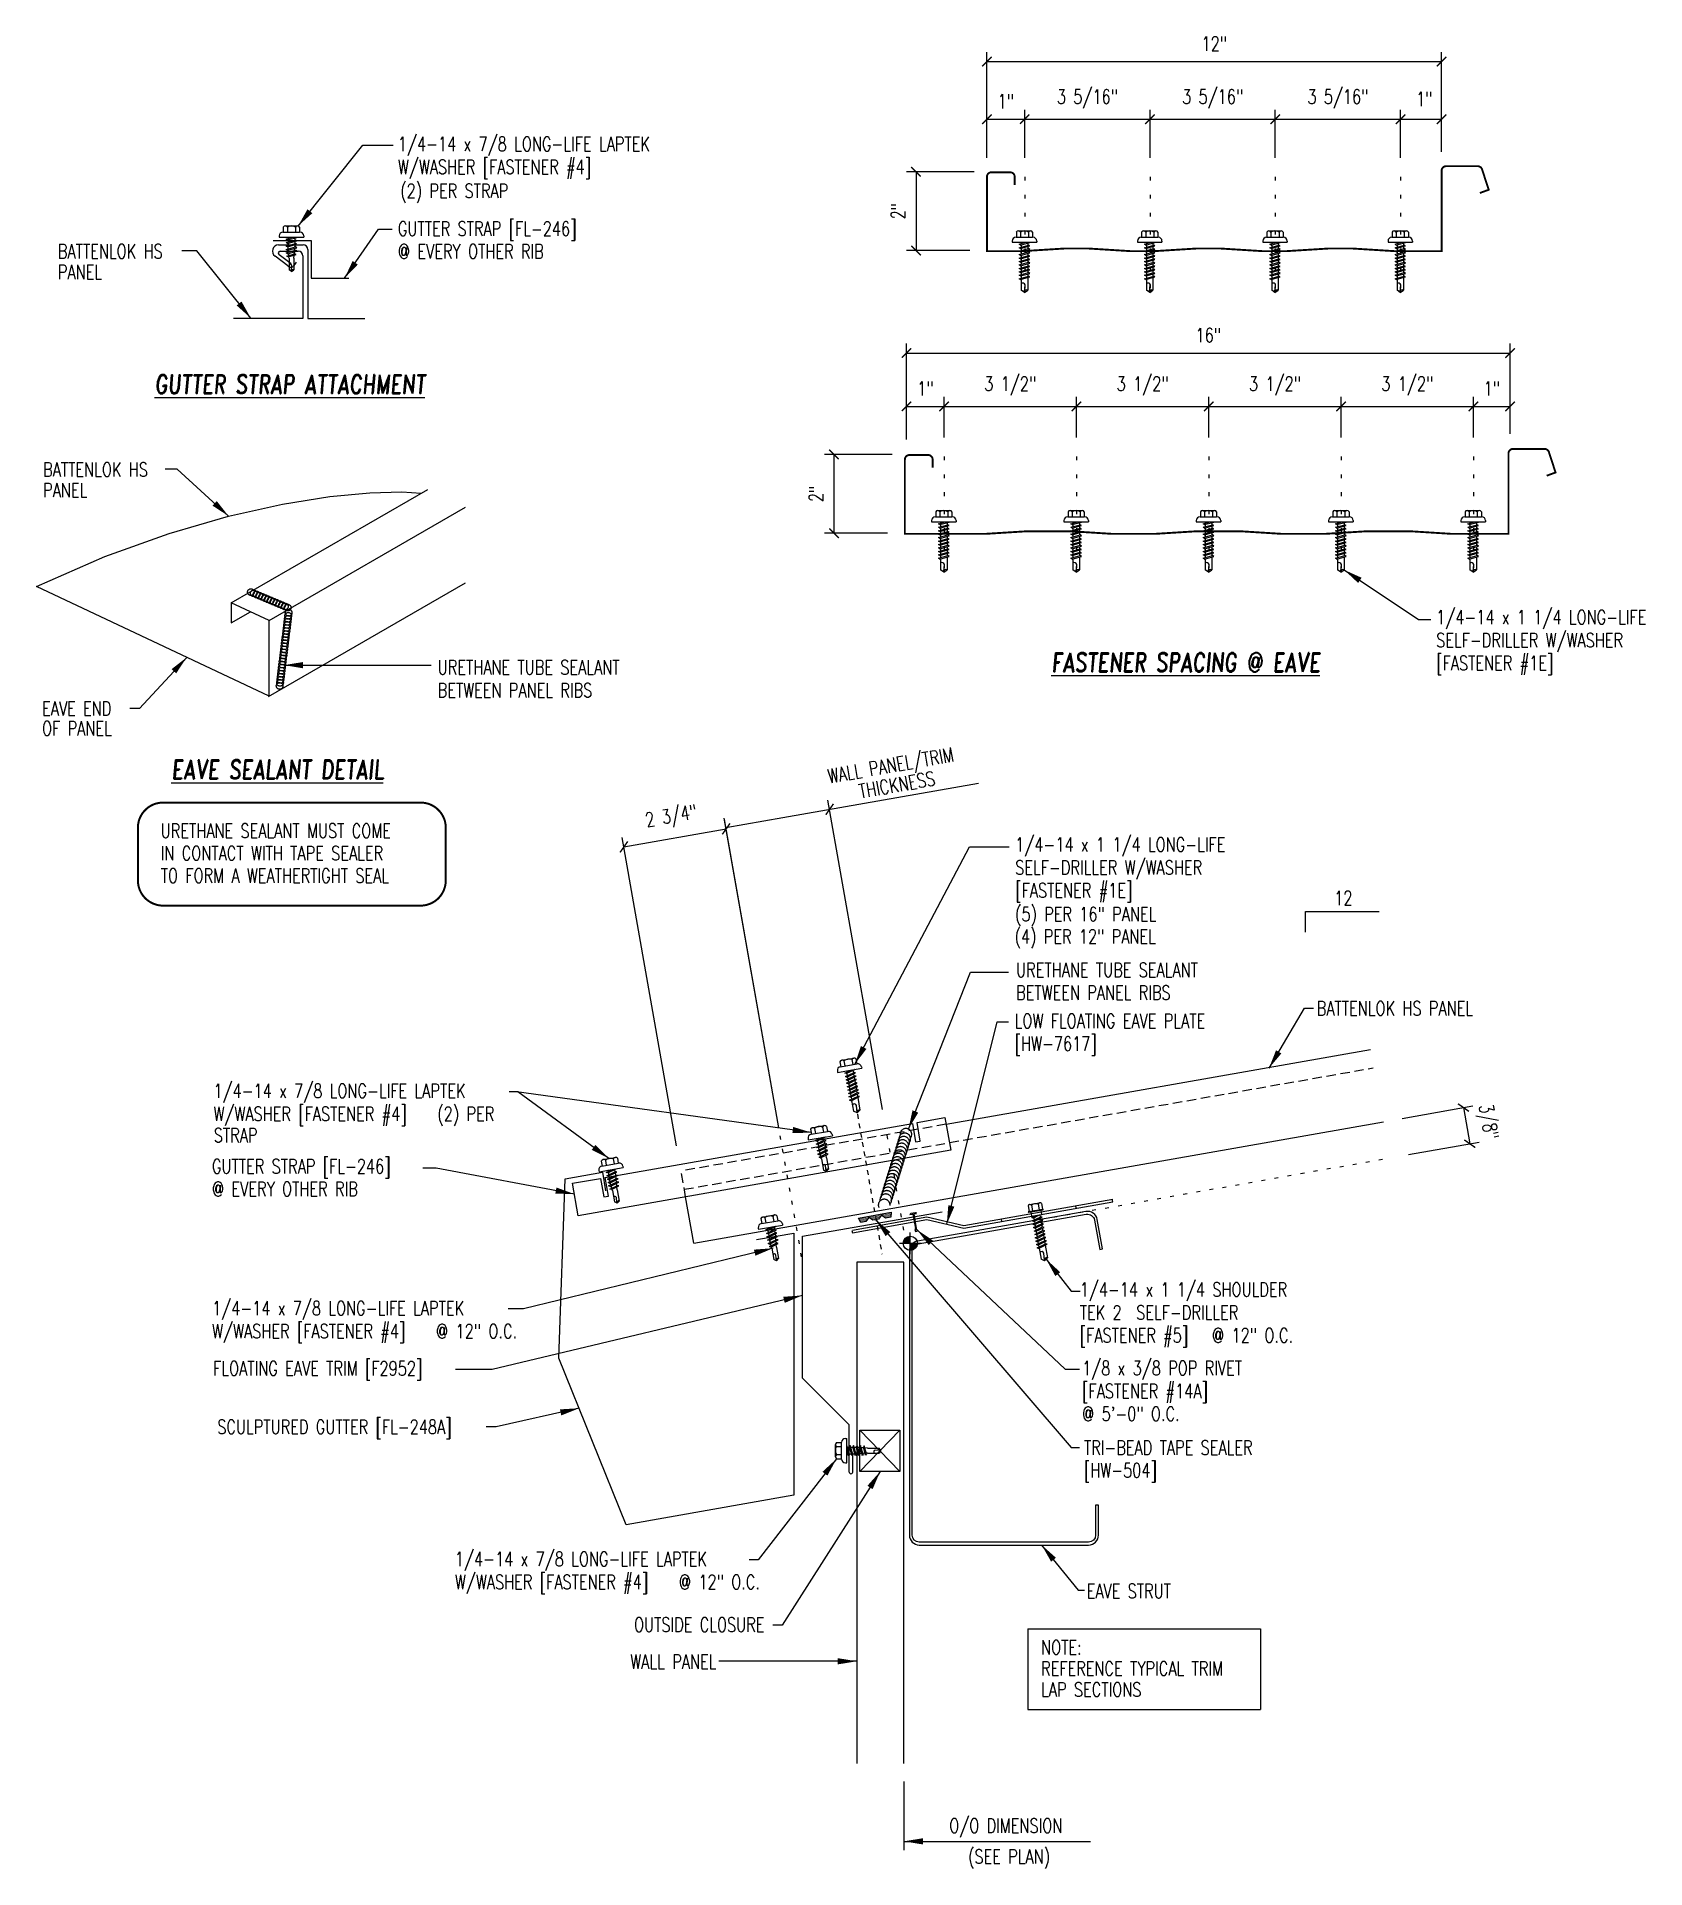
# Model space of a CAD drawing. Header units: inches. Extents: x 15.5 to 58.1, y 4.7 to 53.2.
import ezdxf
from ezdxf.enums import TextEntityAlignment as Align

# ---------------------------------------------------------------- set-up
doc = ezdxf.new("R2010")
doc.units = ezdxf.units.IN
doc.header["$MEASUREMENT"] = 0
for name, pattern in [('CENTER2', [1.125, 0.75, -0.125, 0.125, -0.125]), ('DASH3', [0.125, 0.0625, -0.0625]), ('DOT', [0.25, 0, -0.25]), ('DOT2', [0.125, 0, -0.125]), ('HIDDEN2', [0.1875, 0.125, -0.0625])]:
    doc.linetypes.add(name, pattern=pattern)
for name, color, linetype in [('CLO', 3, 'Continuous'), ('DIM', 2, 'Continuous'), ('DIM-DETAIL', 7, 'Continuous'), ('FASTENER', 9, 'Continuous'), ('LABEL', 6, 'Continuous'), ('MARK', 1, 'Continuous'), ('PANEL', 11, 'Continuous'), ('SEALANT', 253, 'CENTER2'), ('SECTION', 11, 'Continuous'), ('STLA', 10, 'Continuous'), ('TAPE', 8, 'Continuous'), ('TEXT', 2, 'Continuous'), ('TRIM', 6, 'Continuous'), ('WOOD', 3, 'Continuous')]:
    doc.layers.add(name, color=color, linetype=linetype)
doc.styles.add('ROMAND', font='romand', dxfattribs={"height": 0.075})
doc.styles.add('TEXT', font='SIMPLEX', dxfattribs={"width": 0.75, "height": 6})
doc.styles.add('TEXT1', font='ROMANS.shx', dxfattribs={"width": 0.75, "height": 0.375})
doc.dimstyles.new('DETAIL', dxfattribs={"dimscale": 4, "dimtxt": 0.375, "dimasz": 0.0625, "dimexe": 0.0625, "dimexo": 0.125, "dimgap": 0.0625, "dimtad": 1, "dimdec": 4, "dimzin": 3, "dimdsep": 46, "dimlunit": 4, "dimtxsty": 'TEXT1', "dimblk": 'ARCHTICK', "dimcen": 0.0625, "dimclrd": 7, "dimclre": 7, "dimclrt": 2, "dimadec": 0, "dimazin": 0, "dimtfac": 0.59375, "dimtdec": 4, "dimtmove": 0, "dimatfit": 3, "dimfxl": 0, "dimfrac": 2, "dimtolj": 1, "dimtzin": 3, "dimarcsym": 0})
doc.dimstyles.new('DETAIL$7', dxfattribs={"dimscale": 4, "dimtxt": 6, "dimasz": 0.125, "dimexe": 0.0625, "dimexo": 0.125, "dimgap": 0.0625, "dimtad": 1, "dimdec": 5, "dimzin": 3, "dimdsep": 46, "dimlunit": 4, "dimtxsty": 'TEXT', "dimblk": 'ARCHTICK', "dimcen": 0.0625, "dimclrd": 7, "dimclre": 7, "dimclrt": 2, "dimadec": 0, "dimazin": 0, "dimtfac": 0.666667, "dimtdec": 5, "dimtmove": 0, "dimatfit": 3, "dimfxl": 0, "dimfrac": 2, "dimtolj": 1, "dimtzin": 3, "dimarcsym": 0})

msp = doc.modelspace()

# ---------------------------------------------------------------- texts
at = {"color": 2, "char_height": 0.375, "attachment_point": 5, "style": 'TEXT1'}
for s, insert in [('\\A1;12"', (46.68159, 53.00314)), ('\\A1;1"', (52.23339, 51.54061))]:
    msp.add_mtext(s, dxfattribs=dict(at, insert=insert))
at = {"layer": 'DIM', "color": 2, "insert": (46.52481, 45.29328), "char_height": 0.375, "attachment_point": 5, "style": 'TEXT1'}
msp.add_mtext('\\A1;16"', dxfattribs=at)
at = {"layer": 'DIM-DETAIL', "color": 2, "style": 'TEXT1', "width": 0.75}
for s, p in [('WALL PANEL/TRIM', (36.49024, 33.43688)), ('THICKNESS', (37.31764, 33.03851))]:
    msp.add_text(s, height=0.375, rotation=10, dxfattribs=at).set_placement(p)
at = {"layer": 'TEXT', "style": 'TEXT1', "width": 0.75}
for s, p in [('(2) PER STRAP', (25.15456, 48.92307)), ('BATTENLOK HS', (16.09942, 47.32551)), ('PANEL', (16.09942, 46.77654)), ('BATTENLOK HS', (15.70915, 41.55304)), ('PANEL', (15.70915, 41.00406)), ('URETHANE TUBE SEALANT', (26.14457, 36.31991)), ('BETWEEN PANEL RIBS', (26.14457, 35.71277)), ('EAVE END ', (15.68246, 35.22809)), ('OF PANEL', (15.68246, 34.704)), ('(5) PER 16" PANEL', (41.41187, 29.7907)), ('(4) PER 12" PANEL', (41.4007, 29.199)), ('URETHANE TUBE SEALANT', (41.44051, 28.31449)), ('BETWEEN PANEL RIBS', (41.44051, 27.71449)), ('BATTENLOK HS PANEL', (49.38963, 27.29923)), ('STRAP', (20.22216, 23.94095)), ('FLOATING EAVE TRIM [F2952]', (20.20607, 17.77351)), ('SCULPTURED GUTTER [FL-248A]', (20.31709, 16.22595)), ('EAVE STRUT', (43.30563, 11.88405)), ('O/O DIMENSION', (39.67163, 5.67815)), ('(SEE PLAN)', (40.1703, 4.86006))]:
    msp.add_text(s, height=0.375, dxfattribs=at).set_placement(p)
for s, p in [('OUTSIDE CLOSURE', (34.78449, 10.99467)), ('WALL PANEL', (33.5151, 10.01436))]:
    msp.add_text(s, height=0.375, dxfattribs=at).set_placement(p, align=Align.RIGHT)

# ---------------------------------------------------------------- blocks, each defined once
blk = doc.blocks.new('A$C2EB26140')
at = {"layer": 'STLA'}
for p, q in [((-0.006, 0.054), (-3.945, -0.641)), ((-0.007, -0.01), (-0.018, 0.052)), ((-6.891, -0.827), (-4.921, -0.48)), ((-4.919, -0.416), (-6.889, -0.763)), ((-4.921, -0.48), (-3.947, -0.704)), ((-3.945, -0.641), (-4.919, -0.416)), ((-3.947, -0.704), (-0.007, -0.01)), ((-6.901, -0.765), (-6.891, -0.827))]:
    blk.add_line(p, q, dxfattribs=at)
at = {"layer": 'STLA', "color": 5}
for p, q in [((-2.939, -0.527), (-2.95, -0.465)), ((-0.97, -0.18), (-0.981, -0.118))]:
    blk.add_line(p, q, dxfattribs=at)
blk = doc.blocks.new('MB_DW4')
at = {"layer": 'FASTENER'}
for p, q in [((-0.326, 0.071), (-0.326, 0.037)), ((-0.326, 0.037), (0.322, 0.037)), ((-0.226, 0.171), (0.214, 0.171)), ((-0.217, 0.305), (-0.217, 0.171)), ((-0.163, 0.337), (0.159, 0.337)), ((-0.141, -0.014), (0.037, 0.037)), ((-0.108, 0.305), (-0.108, 0.171)), ((-0.105, -0.034), (0.137, 0.035)), ((-0.088, 0.037), (-0.088, 0.001)), ((-0.088, 0.037), (0.085, 0.037)), ((0.085, 0.037), (0.134, 0.037)), ((0.085, 0.02), (0.085, -0.041)), ((0.105, 0.305), (0.105, 0.171)), ((0.137, 0.035), (0.134, 0.037)), ((0.214, 0.305), (0.214, 0.171)), ((0.322, 0.071), (0.322, 0.037)), ((-0.105, -0.034), (-0.141, -0.014)), ((-0.141, -0.105), (0.102, -0.036)), ((-0.105, -0.125), (-0.141, -0.105)), ((-0.141, -0.196), (0.102, -0.127)), ((-0.105, -0.216), (-0.141, -0.196)), ((-0.141, -0.287), (0.102, -0.217)), ((-0.105, -0.307), (-0.141, -0.287)), ((-0.141, -0.378), (0.102, -0.308)), ((-0.105, -0.398), (-0.141, -0.378)), ((-0.122, -0.463), (0.089, -0.403)), ((-0.086, -0.483), (-0.122, -0.463)), ((-0.105, -0.125), (0.137, -0.056)), ((-0.105, -0.216), (0.137, -0.147)), ((-0.105, -0.307), (0.137, -0.238)), ((-0.105, -0.398), (0.137, -0.328)), ((-0.088, -0.029), (-0.088, -0.09)), ((-0.088, -0.12), (-0.088, -0.181)), ((-0.084, -0.27), (-0.088, -0.211)), ((-0.086, -0.483), (0.124, -0.423)), ((-0.078, -0.36), (-0.082, -0.3)), ((-0.071, -0.449), (-0.075, -0.389)), ((-0.066, -0.516), (-0.069, -0.478)), ((0.063, -0.515), (0.068, -0.439)), ((0.071, -0.408), (0.075, -0.346)), ((0.077, -0.315), (0.082, -0.253)), ((0.084, -0.223), (0.085, -0.211)), ((0.085, -0.071), (0.085, -0.131)), ((0.085, -0.162), (0.085, -0.211)), ((0.124, -0.423), (0.089, -0.403)), ((0.137, -0.056), (0.102, -0.036)), ((0.137, -0.147), (0.102, -0.127)), ((0.137, -0.238), (0.102, -0.217)), ((0.137, -0.328), (0.102, -0.308)), ((-0.066, -0.516), (-0.066, -0.82)), ((-0.002, -0.866), (-0.066, -0.82)), ((-0.003, -0.854), (0.009, -0.714)), ((-0.002, -0.866), (0.063, -0.82)), ((0.063, -0.516), (0.063, -0.82))]:
    blk.add_line(p, q, dxfattribs=at)
for centre, radius, start, end in [((-0.226, 0.071), 0.1, 90, 180), ((-0.163, 0.274), 0.0628, 29.8754, 150.1246), ((-0.002, 0.141), 0.196, 56.9974, 123.0026), ((0.159, 0.274), 0.0628, 29.8754, 150.1246), ((0.222, 0.071), 0.1, 0, 90), ((-0.036, -0.723), 0.0461, 11.1445, 130.906), ((0.039, -0.855), 0.0422, 55.4585, 194.8454), ((0.073, -0.516), 0.01, 175.9484, 180)]:
    blk.add_arc(centre, radius, start, end, dxfattribs=at)
blk = doc.blocks.new('MB_DW3')
at = {"layer": 'FASTENER'}
for p, q in [((-0.324, 0.071), (-0.324, 0.037)), ((-0.324, 0.037), (0.324, 0.037)), ((-0.224, 0.171), (0.215, 0.171)), ((-0.215, 0.305), (-0.215, 0.171)), ((-0.161, 0.337), (0.161, 0.337)), ((-0.139, -0.016), (0.046, 0.037)), ((-0.107, 0.305), (-0.107, 0.171)), ((-0.104, -0.036), (0.139, 0.033)), ((-0.086, 0.037), (0.086, 0.037)), ((-0.086, 0.037), (-0.086, -0.001)), ((0.086, 0.037), (0.133, 0.037)), ((0.086, 0.018), (0.086, -0.042)), ((0.107, 0.305), (0.107, 0.171)), ((0.139, 0.033), (0.133, 0.037)), ((0.215, 0.305), (0.215, 0.171)), ((0.324, 0.071), (0.324, 0.037)), ((-0.104, -0.036), (-0.139, -0.016)), ((-0.139, -0.107), (0.104, -0.038)), ((-0.104, -0.127), (-0.139, -0.107)), ((-0.139, -0.198), (0.104, -0.128)), ((-0.104, -0.218), (-0.139, -0.198)), ((-0.139, -0.289), (0.104, -0.219)), ((-0.104, -0.309), (-0.139, -0.289)), ((-0.139, -0.38), (0.104, -0.31)), ((-0.104, -0.4), (-0.139, -0.38)), ((-0.139, -0.47), (0.104, -0.401)), ((-0.104, -0.491), (-0.139, -0.47)), ((-0.104, -0.127), (0.139, -0.058)), ((-0.104, -0.218), (0.139, -0.149)), ((-0.104, -0.309), (0.139, -0.239)), ((-0.104, -0.4), (0.139, -0.33)), ((-0.104, -0.491), (0.139, -0.421)), ((-0.086, -0.031), (-0.086, -0.092)), ((-0.086, -0.122), (-0.086, -0.183)), ((-0.086, -0.213), (-0.086, -0.274)), ((-0.086, -0.304), (-0.086, -0.364)), ((-0.086, -0.395), (-0.086, -0.455)), ((0.086, -0.073), (0.086, -0.133)), ((0.086, -0.164), (0.086, -0.224)), ((0.086, -0.255), (0.086, -0.315)), ((0.086, -0.345), (0.086, -0.406)), ((0.086, -0.436), (0.086, -0.497)), ((0.139, -0.058), (0.104, -0.038)), ((0.139, -0.149), (0.104, -0.128)), ((0.139, -0.239), (0.104, -0.219)), ((0.139, -0.33), (0.104, -0.31)), ((0.139, -0.421), (0.104, -0.401)), ((-0.139, -0.561), (0.104, -0.492)), ((-0.104, -0.581), (-0.139, -0.561)), ((-0.139, -0.652), (0.104, -0.583)), ((-0.104, -0.672), (-0.139, -0.652)), ((-0.139, -0.743), (0.104, -0.674)), ((-0.104, -0.763), (-0.139, -0.743)), ((-0.104, -0.581), (0.139, -0.512)), ((-0.104, -0.672), (0.139, -0.603)), ((-0.104, -0.763), (0.139, -0.694)), ((-0.086, -0.486), (-0.086, -0.546)), ((-0.086, -0.577), (-0.086, -0.637)), ((-0.086, -0.667), (-0.086, -0.728)), ((-0.086, -0.758), (-0.086, -1.05)), ((-0.002, -1.095), (0.014, -0.909)), ((0.086, -0.527), (0.086, -0.588)), ((0.086, -0.618), (0.086, -0.679)), ((0.086, -0.709), (0.086, -1.05)), ((0.139, -0.512), (0.104, -0.492)), ((0.139, -0.603), (0.104, -0.583)), ((0.139, -0.694), (0.104, -0.674)), ((0, -1.111), (-0.086, -1.05)), ((0, -1.111), (0.086, -1.05))]:
    blk.add_line(p, q, dxfattribs=at)
for centre, radius, start, end in [((-0.224, 0.071), 0.1, 90, 180), ((-0.161, 0.274), 0.0628, 29.8754, 150.1246), ((0, 0.141), 0.196, 56.9974, 123.0026), ((0.161, 0.274), 0.0628, 29.8754, 150.1246), ((0.224, 0.071), 0.1, 0, 90), ((-0.046, -0.921), 0.0615, 11.1445, 130.906), ((0.054, -1.097), 0.0563, 55.4585, 194.8454)]:
    blk.add_arc(centre, radius, start, end, dxfattribs=at)
blk = doc.blocks.new('_ArchTick')
at = {"color": 0, "linetype": 'ByBlock', "const_width": 0.15}
blk.add_lwpolyline([(-0.5, -0.5), (0.5, 0.5)], dxfattribs=at)
blk = doc.blocks.new('*D18')
at = {"layer": 'DEFPOINTS', "color": 0}
for p in [(33.773, 32.233), (35.254, 23.836), (32.55, 23.359)]:
    blk.add_point(p, dxfattribs=at)
at = {"layer": 'DIM-DETAIL', "color": 7, "lineweight": -2}
for p, q in [((35.167, 24.328), (33.73, 32.479)), ((32.463, 23.851), (31.026, 32.002)), ((31.069, 31.756), (33.773, 32.233))]:
    blk.add_line(p, q, dxfattribs=at)
at = {"layer": 'DIM-DETAIL', "color": 7, "lineweight": -2, "xscale": 0.25, "yscale": 0.25, "zscale": 0.25}
for p, rotation in [((33.773, 32.233), 9.999999999999199), ((31.069, 31.756), 189.9999999999992)]:
    blk.add_blockref('_ArchTick', p, dxfattribs=dict(at, rotation=rotation))
at = {"layer": 'DIM-DETAIL', "color": 2, "insert": (32.328, 32.522), "char_height": 0.375, "attachment_point": 5, "rotation": 10, "style": 'TEXT1'}
blk.add_mtext('\\A1;2 3/4"', dxfattribs=at)
blk = doc.blocks.new('*X2')
at = {"color": 0}
for p, q in [((-0.434, 0.135), (-0.434, 0.135)), ((-0.434, 0.123), (-0.434, 0.123)), ((-0.422, 0.141), (-0.422, 0.141)), ((-0.422, 0.129), (-0.422, 0.129)), ((-0.422, 0.117), (-0.422, 0.117)), ((-0.422, 0.105), (-0.422, 0.105)), ((-0.422, 0.094), (-0.422, 0.094)), ((-0.422, 0.082), (-0.422, 0.082)), ((-0.41, 0.135), (-0.41, 0.135)), ((-0.41, 0.123), (-0.41, 0.123)), ((-0.41, 0.111), (-0.41, 0.111)), ((-0.41, 0.1), (-0.41, 0.1)), ((-0.41, 0.088), (-0.41, 0.088)), ((-0.41, 0.076), (-0.41, 0.076)), ((-0.41, 0.064), (-0.41, 0.064)), ((-0.41, 0.053), (-0.41, 0.053)), ((-0.41, 0.041), (-0.41, 0.041)), ((-0.398, 0.141), (-0.398, 0.141)), ((-0.398, 0.129), (-0.398, 0.129)), ((-0.398, 0.117), (-0.398, 0.117)), ((-0.398, 0.105), (-0.398, 0.105)), ((-0.398, 0.094), (-0.398, 0.094)), ((-0.398, 0.082), (-0.398, 0.082)), ((-0.398, 0.07), (-0.398, 0.07)), ((-0.398, 0.059), (-0.398, 0.059)), ((-0.398, 0.047), (-0.398, 0.047)), ((-0.398, 0.035), (-0.398, 0.035)), ((-0.398, 0.023), (-0.398, 0.023)), ((-0.387, 0.135), (-0.387, 0.135)), ((-0.387, 0.123), (-0.387, 0.123)), ((-0.387, 0.111), (-0.387, 0.111)), ((-0.387, 0.1), (-0.387, 0.1)), ((-0.387, 0.088), (-0.387, 0.088)), ((-0.387, 0.076), (-0.387, 0.076)), ((-0.387, 0.064), (-0.387, 0.064)), ((-0.387, 0.053), (-0.387, 0.053)), ((-0.387, 0.041), (-0.387, 0.041)), ((-0.387, 0.029), (-0.387, 0.029)), ((-0.375, 0.141), (-0.375, 0.141)), ((-0.375, 0.129), (-0.375, 0.129)), ((-0.375, 0.117), (-0.375, 0.117)), ((-0.375, 0.105), (-0.375, 0.105)), ((-0.375, 0.094), (-0.375, 0.094)), ((-0.375, 0.082), (-0.375, 0.082)), ((-0.375, 0.07), (-0.375, 0.07)), ((-0.375, 0.059), (-0.375, 0.059)), ((-0.375, 0.047), (-0.375, 0.047)), ((-0.375, 0.035), (-0.375, 0.035)), ((-0.375, 0.023), (-0.375, 0.023)), ((-0.363, 0.135), (-0.363, 0.135)), ((-0.363, 0.123), (-0.363, 0.123)), ((-0.363, 0.111), (-0.363, 0.111)), ((-0.363, 0.1), (-0.363, 0.1)), ((-0.363, 0.088), (-0.363, 0.088)), ((-0.363, 0.076), (-0.363, 0.076)), ((-0.363, 0.064), (-0.363, 0.064)), ((-0.363, 0.053), (-0.363, 0.053)), ((-0.363, 0.041), (-0.363, 0.041)), ((-0.363, 0.029), (-0.363, 0.029)), ((-0.352, 0.141), (-0.352, 0.141)), ((-0.352, 0.129), (-0.352, 0.129)), ((-0.352, 0.117), (-0.352, 0.117)), ((-0.352, 0.105), (-0.352, 0.105)), ((-0.352, 0.094), (-0.352, 0.094)), ((-0.352, 0.082), (-0.352, 0.082)), ((-0.352, 0.07), (-0.352, 0.07)), ((-0.352, 0.059), (-0.352, 0.059)), ((-0.352, 0.047), (-0.352, 0.047)), ((-0.352, 0.035), (-0.352, 0.035)), ((-0.352, 0.023), (-0.352, 0.023)), ((-0.34, 0.135), (-0.34, 0.135)), ((-0.34, 0.123), (-0.34, 0.123)), ((-0.34, 0.111), (-0.34, 0.111)), ((-0.34, 0.1), (-0.34, 0.1)), ((-0.34, 0.088), (-0.34, 0.088)), ((-0.34, 0.076), (-0.34, 0.076)), ((-0.34, 0.064), (-0.34, 0.064)), ((-0.34, 0.053), (-0.34, 0.053)), ((-0.34, 0.041), (-0.34, 0.041)), ((-0.34, 0.029), (-0.34, 0.029)), ((-0.328, 0.141), (-0.328, 0.141)), ((-0.328, 0.129), (-0.328, 0.129)), ((-0.328, 0.117), (-0.328, 0.117)), ((-0.328, 0.105), (-0.328, 0.105)), ((-0.328, 0.094), (-0.328, 0.094)), ((-0.328, 0.082), (-0.328, 0.082)), ((-0.328, 0.07), (-0.328, 0.07)), ((-0.328, 0.059), (-0.328, 0.059)), ((-0.328, 0.047), (-0.328, 0.047)), ((-0.328, 0.035), (-0.328, 0.035)), ((-0.328, 0.023), (-0.328, 0.023)), ((-0.316, 0.135), (-0.316, 0.135)), ((-0.316, 0.123), (-0.316, 0.123)), ((-0.316, 0.111), (-0.316, 0.111)), ((-0.316, 0.1), (-0.316, 0.1)), ((-0.316, 0.088), (-0.316, 0.088)), ((-0.316, 0.076), (-0.316, 0.076)), ((-0.316, 0.064), (-0.316, 0.064)), ((-0.316, 0.053), (-0.316, 0.053)), ((-0.316, 0.041), (-0.316, 0.041)), ((-0.316, 0.029), (-0.316, 0.029)), ((-0.305, 0.141), (-0.305, 0.141)), ((-0.305, 0.129), (-0.305, 0.129)), ((-0.305, 0.117), (-0.305, 0.117)), ((-0.305, 0.105), (-0.305, 0.105)), ((-0.305, 0.094), (-0.305, 0.094)), ((-0.305, 0.082), (-0.305, 0.082)), ((-0.305, 0.07), (-0.305, 0.07)), ((-0.305, 0.059), (-0.305, 0.059)), ((-0.305, 0.047), (-0.305, 0.047)), ((-0.305, 0.035), (-0.305, 0.035)), ((-0.305, 0.023), (-0.305, 0.023)), ((-0.293, 0.135), (-0.293, 0.135)), ((-0.293, 0.123), (-0.293, 0.123)), ((-0.293, 0.111), (-0.293, 0.111)), ((-0.293, 0.1), (-0.293, 0.1)), ((-0.293, 0.088), (-0.293, 0.088)), ((-0.293, 0.076), (-0.293, 0.076)), ((-0.293, 0.064), (-0.293, 0.064)), ((-0.293, 0.053), (-0.293, 0.053)), ((-0.293, 0.041), (-0.293, 0.041)), ((-0.293, 0.029), (-0.293, 0.029)), ((-0.281, 0.141), (-0.281, 0.141)), ((-0.281, 0.129), (-0.281, 0.129)), ((-0.281, 0.117), (-0.281, 0.117)), ((-0.281, 0.105), (-0.281, 0.105)), ((-0.281, 0.094), (-0.281, 0.094)), ((-0.281, 0.082), (-0.281, 0.082)), ((-0.281, 0.07), (-0.281, 0.07)), ((-0.281, 0.059), (-0.281, 0.059)), ((-0.281, 0.047), (-0.281, 0.047)), ((-0.281, 0.035), (-0.281, 0.035)), ((-0.281, 0.023), (-0.281, 0.023)), ((-0.27, 0.135), (-0.27, 0.135)), ((-0.27, 0.123), (-0.27, 0.123)), ((-0.27, 0.111), (-0.27, 0.111)), ((-0.27, 0.1), (-0.27, 0.1)), ((-0.27, 0.088), (-0.27, 0.088)), ((-0.27, 0.076), (-0.27, 0.076)), ((-0.27, 0.064), (-0.27, 0.064)), ((-0.27, 0.053), (-0.27, 0.053)), ((-0.27, 0.041), (-0.27, 0.041)), ((-0.27, 0.029), (-0.27, 0.029)), ((-0.258, 0.141), (-0.258, 0.141)), ((-0.258, 0.129), (-0.258, 0.129)), ((-0.258, 0.117), (-0.258, 0.117)), ((-0.258, 0.105), (-0.258, 0.105)), ((-0.258, 0.094), (-0.258, 0.094)), ((-0.258, 0.082), (-0.258, 0.082)), ((-0.258, 0.07), (-0.258, 0.07)), ((-0.258, 0.059), (-0.258, 0.059)), ((-0.258, 0.047), (-0.258, 0.047)), ((-0.258, 0.035), (-0.258, 0.035)), ((-0.258, 0.023), (-0.258, 0.023)), ((-0.246, 0.135), (-0.246, 0.135)), ((-0.246, 0.123), (-0.246, 0.123)), ((-0.246, 0.111), (-0.246, 0.111)), ((-0.246, 0.1), (-0.246, 0.1)), ((-0.246, 0.088), (-0.246, 0.088)), ((-0.246, 0.076), (-0.246, 0.076)), ((-0.246, 0.064), (-0.246, 0.064)), ((-0.246, 0.053), (-0.246, 0.053)), ((-0.246, 0.041), (-0.246, 0.041)), ((-0.234, 0.141), (-0.234, 0.141)), ((-0.234, 0.129), (-0.234, 0.129)), ((-0.234, 0.117), (-0.234, 0.117)), ((-0.234, 0.105), (-0.234, 0.105)), ((-0.234, 0.094), (-0.234, 0.094)), ((-0.234, 0.082), (-0.234, 0.082)), ((-0.234, 0.07), (-0.234, 0.07)), ((-0.234, 0.059), (-0.234, 0.059)), ((-0.234, 0.047), (-0.234, 0.047)), ((-0.223, 0.135), (-0.223, 0.135)), ((-0.223, 0.123), (-0.223, 0.123)), ((-0.223, 0.111), (-0.223, 0.111)), ((-0.223, 0.1), (-0.223, 0.1)), ((-0.223, 0.088), (-0.223, 0.088)), ((-0.223, 0.076), (-0.223, 0.076)), ((-0.223, 0.064), (-0.223, 0.064)), ((-0.211, 0.141), (-0.211, 0.141)), ((-0.211, 0.129), (-0.211, 0.129)), ((-0.211, 0.117), (-0.211, 0.117)), ((-0.211, 0.105), (-0.211, 0.105)), ((-0.211, 0.094), (-0.211, 0.094)), ((-0.211, 0.082), (-0.211, 0.082)), ((-0.211, 0.07), (-0.211, 0.07)), ((-0.199, 0.135), (-0.199, 0.135)), ((-0.199, 0.123), (-0.199, 0.123)), ((-0.199, 0.111), (-0.199, 0.111)), ((-0.199, 0.1), (-0.199, 0.1)), ((-0.199, 0.088), (-0.199, 0.088)), ((-0.188, 0.141), (-0.188, 0.141)), ((-0.188, 0.129), (-0.188, 0.129)), ((-0.188, 0.117), (-0.188, 0.117)), ((-0.188, 0.105), (-0.188, 0.105)), ((-0.188, 0.094), (-0.188, 0.094)), ((-0.176, 0.135), (-0.176, 0.135)), ((-0.176, 0.123), (-0.176, 0.123)), ((-0.176, 0.111), (-0.176, 0.111)), ((-0.164, 0.141), (-0.164, 0.141)), ((-0.164, 0.129), (-0.164, 0.129)), ((-0.164, 0.117), (-0.164, 0.117)), ((-0.164, 0.105), (-0.164, 0.105)), ((-0.152, 0.135), (-0.152, 0.135)), ((-0.152, 0.123), (-0.152, 0.123)), ((-0.152, 0.111), (-0.152, 0.111)), ((-0.152, 0.1), (-0.152, 0.1)), ((-0.141, 0.141), (-0.141, 0.141)), ((-0.141, 0.129), (-0.141, 0.129)), ((-0.141, 0.117), (-0.141, 0.117)), ((-0.141, 0.105), (-0.141, 0.105)), ((-0.141, 0.094), (-0.141, 0.094)), ((-0.141, 0.082), (-0.141, 0.082)), ((-0.129, 0.135), (-0.129, 0.135)), ((-0.129, 0.123), (-0.129, 0.123)), ((-0.129, 0.111), (-0.129, 0.111)), ((-0.129, 0.1), (-0.129, 0.1)), ((-0.129, 0.088), (-0.129, 0.088)), ((-0.129, 0.076), (-0.129, 0.076)), ((-0.117, 0.141), (-0.117, 0.141)), ((-0.117, 0.129), (-0.117, 0.129)), ((-0.117, 0.117), (-0.117, 0.117)), ((-0.117, 0.105), (-0.117, 0.105)), ((-0.117, 0.094), (-0.117, 0.094)), ((-0.117, 0.082), (-0.117, 0.082)), ((-0.117, 0.07), (-0.117, 0.07)), ((-0.117, 0.059), (-0.117, 0.059)), ((-0.105, 0.135), (-0.105, 0.135)), ((-0.105, 0.123), (-0.105, 0.123)), ((-0.105, 0.111), (-0.105, 0.111)), ((-0.105, 0.1), (-0.105, 0.1)), ((-0.105, 0.088), (-0.105, 0.088)), ((-0.105, 0.076), (-0.105, 0.076)), ((-0.105, 0.064), (-0.105, 0.064)), ((-0.105, 0.053), (-0.105, 0.053)), ((-0.094, 0.141), (-0.094, 0.141)), ((-0.094, 0.129), (-0.094, 0.129)), ((-0.094, 0.117), (-0.094, 0.117)), ((-0.094, 0.105), (-0.094, 0.105)), ((-0.094, 0.094), (-0.094, 0.094)), ((-0.094, 0.082), (-0.094, 0.082)), ((-0.094, 0.07), (-0.094, 0.07)), ((-0.094, 0.059), (-0.094, 0.059)), ((-0.094, 0.047), (-0.094, 0.047)), ((-0.094, 0.035), (-0.094, 0.035)), ((-0.082, 0.135), (-0.082, 0.135)), ((-0.082, 0.123), (-0.082, 0.123)), ((-0.082, 0.111), (-0.082, 0.111)), ((-0.082, 0.1), (-0.082, 0.1)), ((-0.082, 0.088), (-0.082, 0.088)), ((-0.082, 0.076), (-0.082, 0.076)), ((-0.082, 0.064), (-0.082, 0.064)), ((-0.082, 0.053), (-0.082, 0.053)), ((-0.082, 0.041), (-0.082, 0.041)), ((-0.082, 0.029), (-0.082, 0.029)), ((-0.07, 0.141), (-0.07, 0.141)), ((-0.07, 0.129), (-0.07, 0.129)), ((-0.07, 0.117), (-0.07, 0.117)), ((-0.07, 0.105), (-0.07, 0.105)), ((-0.07, 0.094), (-0.07, 0.094)), ((-0.07, 0.082), (-0.07, 0.082)), ((-0.07, 0.07), (-0.07, 0.07)), ((-0.07, 0.059), (-0.07, 0.059)), ((-0.07, 0.047), (-0.07, 0.047)), ((-0.07, 0.035), (-0.07, 0.035)), ((-0.07, 0.023), (-0.07, 0.023)), ((-0.059, 0.135), (-0.059, 0.135)), ((-0.059, 0.123), (-0.059, 0.123)), ((-0.059, 0.111), (-0.059, 0.111)), ((-0.059, 0.1), (-0.059, 0.1)), ((-0.059, 0.088), (-0.059, 0.088)), ((-0.059, 0.076), (-0.059, 0.076)), ((-0.059, 0.064), (-0.059, 0.064)), ((-0.059, 0.053), (-0.059, 0.053)), ((-0.059, 0.041), (-0.059, 0.041)), ((-0.059, 0.029), (-0.059, 0.029)), ((-0.047, 0.141), (-0.047, 0.141)), ((-0.047, 0.129), (-0.047, 0.129)), ((-0.047, 0.117), (-0.047, 0.117)), ((-0.047, 0.105), (-0.047, 0.105)), ((-0.047, 0.094), (-0.047, 0.094)), ((-0.047, 0.082), (-0.047, 0.082)), ((-0.047, 0.07), (-0.047, 0.07)), ((-0.047, 0.059), (-0.047, 0.059)), ((-0.047, 0.047), (-0.047, 0.047)), ((-0.047, 0.035), (-0.047, 0.035)), ((-0.047, 0.023), (-0.047, 0.023)), ((-0.035, 0.135), (-0.035, 0.135)), ((-0.035, 0.123), (-0.035, 0.123)), ((-0.035, 0.111), (-0.035, 0.111)), ((-0.035, 0.1), (-0.035, 0.1)), ((-0.035, 0.088), (-0.035, 0.088)), ((-0.035, 0.076), (-0.035, 0.076)), ((-0.035, 0.064), (-0.035, 0.064)), ((-0.035, 0.053), (-0.035, 0.053)), ((-0.035, 0.041), (-0.035, 0.041)), ((-0.035, 0.029), (-0.035, 0.029)), ((-0.023, 0.141), (-0.023, 0.141)), ((-0.023, 0.129), (-0.023, 0.129)), ((-0.023, 0.117), (-0.023, 0.117)), ((-0.023, 0.105), (-0.023, 0.105)), ((-0.023, 0.094), (-0.023, 0.094)), ((-0.023, 0.082), (-0.023, 0.082)), ((-0.023, 0.07), (-0.023, 0.07)), ((-0.023, 0.059), (-0.023, 0.059)), ((-0.023, 0.047), (-0.023, 0.047)), ((-0.023, 0.035), (-0.023, 0.035)), ((-0.023, 0.023), (-0.023, 0.023)), ((-0.012, 0.135), (-0.012, 0.135)), ((-0.012, 0.123), (-0.012, 0.123)), ((-0.012, 0.111), (-0.012, 0.111)), ((-0.012, 0.1), (-0.012, 0.1)), ((-0.012, 0.088), (-0.012, 0.088)), ((-0.012, 0.076), (-0.012, 0.076)), ((-0.012, 0.064), (-0.012, 0.064)), ((-0.012, 0.053), (-0.012, 0.053)), ((-0.012, 0.041), (-0.012, 0.041)), ((-0.012, 0.029), (-0.012, 0.029)), ((0, 0.141), (0, 0.141)), ((0, 0.129), (0, 0.129)), ((0, 0.117), (0, 0.117)), ((0, 0.105), (0, 0.105)), ((0, 0.094), (0, 0.094)), ((0, 0.082), (0, 0.082)), ((0, 0.07), (0, 0.07)), ((0, 0.059), (0, 0.059)), ((0, 0.047), (0, 0.047)), ((0, 0.035), (0, 0.035)), ((0, 0.023), (0, 0.023)), ((0.012, 0.135), (0.012, 0.135)), ((0.012, 0.123), (0.012, 0.123)), ((0.012, 0.111), (0.012, 0.111)), ((0.012, 0.1), (0.012, 0.1)), ((0.012, 0.088), (0.012, 0.088)), ((0.012, 0.076), (0.012, 0.076)), ((0.012, 0.064), (0.012, 0.064)), ((0.012, 0.053), (0.012, 0.053)), ((0.012, 0.041), (0.012, 0.041)), ((0.012, 0.029), (0.012, 0.029)), ((0.023, 0.141), (0.023, 0.141)), ((0.023, 0.129), (0.023, 0.129)), ((0.023, 0.117), (0.023, 0.117)), ((0.023, 0.105), (0.023, 0.105)), ((0.023, 0.094), (0.023, 0.094)), ((0.023, 0.082), (0.023, 0.082)), ((0.023, 0.07), (0.023, 0.07)), ((0.023, 0.059), (0.023, 0.059)), ((0.023, 0.047), (0.023, 0.047)), ((0.023, 0.035), (0.023, 0.035)), ((0.023, 0.023), (0.023, 0.023)), ((0.035, 0.135), (0.035, 0.135)), ((0.035, 0.123), (0.035, 0.123)), ((0.035, 0.111), (0.035, 0.111)), ((0.035, 0.1), (0.035, 0.1)), ((0.035, 0.088), (0.035, 0.088)), ((0.035, 0.076), (0.035, 0.076)), ((0.035, 0.064), (0.035, 0.064)), ((0.035, 0.053), (0.035, 0.053)), ((0.035, 0.041), (0.035, 0.041)), ((0.035, 0.029), (0.035, 0.029)), ((0.047, 0.141), (0.047, 0.141)), ((0.047, 0.129), (0.047, 0.129)), ((0.047, 0.117), (0.047, 0.117)), ((0.047, 0.105), (0.047, 0.105)), ((0.047, 0.094), (0.047, 0.094)), ((0.047, 0.082), (0.047, 0.082)), ((0.047, 0.07), (0.047, 0.07)), ((0.047, 0.059), (0.047, 0.059)), ((0.047, 0.047), (0.047, 0.047)), ((0.047, 0.035), (0.047, 0.035)), ((0.047, 0.023), (0.047, 0.023)), ((0.059, 0.135), (0.059, 0.135)), ((0.059, 0.123), (0.059, 0.123)), ((0.059, 0.111), (0.059, 0.111)), ((0.059, 0.1), (0.059, 0.1)), ((0.059, 0.088), (0.059, 0.088)), ((0.059, 0.076), (0.059, 0.076)), ((0.059, 0.064), (0.059, 0.064)), ((0.059, 0.053), (0.059, 0.053)), ((0.059, 0.041), (0.059, 0.041)), ((0.059, 0.029), (0.059, 0.029)), ((0.07, 0.141), (0.07, 0.141)), ((0.07, 0.129), (0.07, 0.129)), ((0.07, 0.117), (0.07, 0.117)), ((0.07, 0.105), (0.07, 0.105)), ((0.07, 0.094), (0.07, 0.094)), ((0.07, 0.082), (0.07, 0.082)), ((0.07, 0.07), (0.07, 0.07)), ((0.07, 0.059), (0.07, 0.059)), ((0.07, 0.047), (0.07, 0.047)), ((0.07, 0.035), (0.07, 0.035)), ((0.07, 0.023), (0.07, 0.023)), ((0.082, 0.135), (0.082, 0.135)), ((0.082, 0.123), (0.082, 0.123)), ((0.082, 0.111), (0.082, 0.111)), ((0.082, 0.1), (0.082, 0.1)), ((0.082, 0.088), (0.082, 0.088)), ((0.082, 0.076), (0.082, 0.076)), ((0.082, 0.064), (0.082, 0.064)), ((0.082, 0.053), (0.082, 0.053)), ((0.082, 0.041), (0.082, 0.041)), ((0.082, 0.029), (0.082, 0.029)), ((0.094, 0.141), (0.094, 0.141)), ((0.094, 0.129), (0.094, 0.129)), ((0.094, 0.117), (0.094, 0.117)), ((0.094, 0.105), (0.094, 0.105)), ((0.094, 0.094), (0.094, 0.094)), ((0.094, 0.082), (0.094, 0.082)), ((0.094, 0.07), (0.094, 0.07)), ((0.094, 0.059), (0.094, 0.059)), ((0.094, 0.047), (0.094, 0.047)), ((0.094, 0.035), (0.094, 0.035)), ((0.105, 0.135), (0.105, 0.135)), ((0.105, 0.123), (0.105, 0.123)), ((0.105, 0.111), (0.105, 0.111)), ((0.105, 0.1), (0.105, 0.1)), ((0.105, 0.088), (0.105, 0.088)), ((0.105, 0.076), (0.105, 0.076)), ((0.105, 0.064), (0.105, 0.064)), ((0.105, 0.053), (0.105, 0.053)), ((0.117, 0.141), (0.117, 0.141)), ((0.117, 0.129), (0.117, 0.129)), ((0.117, 0.117), (0.117, 0.117)), ((0.117, 0.105), (0.117, 0.105)), ((0.117, 0.094), (0.117, 0.094)), ((0.117, 0.082), (0.117, 0.082)), ((0.117, 0.07), (0.117, 0.07)), ((0.117, 0.059), (0.117, 0.059)), ((0.129, 0.135), (0.129, 0.135)), ((0.129, 0.123), (0.129, 0.123)), ((0.129, 0.111), (0.129, 0.111)), ((0.129, 0.1), (0.129, 0.1)), ((0.129, 0.088), (0.129, 0.088)), ((0.129, 0.076), (0.129, 0.076)), ((0.141, 0.141), (0.141, 0.141)), ((0.141, 0.129), (0.141, 0.129)), ((0.141, 0.117), (0.141, 0.117)), ((0.141, 0.105), (0.141, 0.105)), ((0.141, 0.094), (0.141, 0.094)), ((0.141, 0.082), (0.141, 0.082)), ((0.152, 0.135), (0.152, 0.135)), ((0.152, 0.123), (0.152, 0.123)), ((0.152, 0.111), (0.152, 0.111)), ((0.152, 0.1), (0.152, 0.1)), ((0.164, 0.141), (0.164, 0.141)), ((0.164, 0.129), (0.164, 0.129)), ((0.164, 0.117), (0.164, 0.117)), ((0.164, 0.105), (0.164, 0.105)), ((0.176, 0.135), (0.176, 0.135)), ((0.176, 0.123), (0.176, 0.123)), ((0.176, 0.111), (0.176, 0.111)), ((0.188, 0.141), (0.188, 0.141)), ((0.188, 0.129), (0.188, 0.129)), ((0.188, 0.117), (0.188, 0.117)), ((0.188, 0.105), (0.188, 0.105)), ((0.188, 0.094), (0.188, 0.094)), ((0.199, 0.135), (0.199, 0.135)), ((0.199, 0.123), (0.199, 0.123)), ((0.199, 0.111), (0.199, 0.111)), ((0.199, 0.1), (0.199, 0.1)), ((0.199, 0.088), (0.199, 0.088)), ((0.211, 0.141), (0.211, 0.141)), ((0.211, 0.129), (0.211, 0.129)), ((0.211, 0.117), (0.211, 0.117)), ((0.211, 0.105), (0.211, 0.105)), ((0.211, 0.094), (0.211, 0.094)), ((0.211, 0.082), (0.211, 0.082)), ((0.211, 0.07), (0.211, 0.07)), ((0.223, 0.135), (0.223, 0.135)), ((0.223, 0.123), (0.223, 0.123)), ((0.223, 0.111), (0.223, 0.111)), ((0.223, 0.1), (0.223, 0.1)), ((0.223, 0.088), (0.223, 0.088)), ((0.223, 0.076), (0.223, 0.076)), ((0.223, 0.064), (0.223, 0.064)), ((0.234, 0.141), (0.234, 0.141)), ((0.234, 0.129), (0.234, 0.129)), ((0.234, 0.117), (0.234, 0.117)), ((0.234, 0.105), (0.234, 0.105)), ((0.234, 0.094), (0.234, 0.094)), ((0.234, 0.082), (0.234, 0.082)), ((0.234, 0.07), (0.234, 0.07)), ((0.234, 0.059), (0.234, 0.059)), ((0.234, 0.047), (0.234, 0.047)), ((0.246, 0.135), (0.246, 0.135)), ((0.246, 0.123), (0.246, 0.123)), ((0.246, 0.111), (0.246, 0.111)), ((0.246, 0.1), (0.246, 0.1)), ((0.246, 0.088), (0.246, 0.088)), ((0.246, 0.076), (0.246, 0.076)), ((0.246, 0.064), (0.246, 0.064)), ((0.246, 0.053), (0.246, 0.053)), ((0.246, 0.041), (0.246, 0.041)), ((0.258, 0.141), (0.258, 0.141)), ((0.258, 0.129), (0.258, 0.129)), ((0.258, 0.117), (0.258, 0.117)), ((0.258, 0.105), (0.258, 0.105)), ((0.258, 0.094), (0.258, 0.094)), ((0.258, 0.082), (0.258, 0.082)), ((0.258, 0.07), (0.258, 0.07)), ((0.258, 0.059), (0.258, 0.059)), ((0.258, 0.047), (0.258, 0.047)), ((0.258, 0.035), (0.258, 0.035)), ((0.258, 0.023), (0.258, 0.023)), ((0.27, 0.135), (0.27, 0.135)), ((0.27, 0.123), (0.27, 0.123)), ((0.27, 0.111), (0.27, 0.111)), ((0.27, 0.1), (0.27, 0.1)), ((0.27, 0.088), (0.27, 0.088)), ((0.27, 0.076), (0.27, 0.076)), ((0.27, 0.064), (0.27, 0.064)), ((0.27, 0.053), (0.27, 0.053)), ((0.27, 0.041), (0.27, 0.041)), ((0.27, 0.029), (0.27, 0.029)), ((0.281, 0.141), (0.281, 0.141)), ((0.281, 0.129), (0.281, 0.129)), ((0.281, 0.117), (0.281, 0.117)), ((0.281, 0.105), (0.281, 0.105)), ((0.281, 0.094), (0.281, 0.094)), ((0.281, 0.082), (0.281, 0.082)), ((0.281, 0.07), (0.281, 0.07)), ((0.281, 0.059), (0.281, 0.059)), ((0.281, 0.047), (0.281, 0.047)), ((0.281, 0.035), (0.281, 0.035)), ((0.281, 0.023), (0.281, 0.023)), ((0.293, 0.135), (0.293, 0.135)), ((0.293, 0.123), (0.293, 0.123)), ((0.293, 0.111), (0.293, 0.111)), ((0.293, 0.1), (0.293, 0.1)), ((0.293, 0.088), (0.293, 0.088)), ((0.293, 0.076), (0.293, 0.076)), ((0.293, 0.064), (0.293, 0.064)), ((0.293, 0.053), (0.293, 0.053)), ((0.293, 0.041), (0.293, 0.041)), ((0.293, 0.029), (0.293, 0.029)), ((0.305, 0.141), (0.305, 0.141)), ((0.305, 0.129), (0.305, 0.129)), ((0.305, 0.117), (0.305, 0.117)), ((0.305, 0.105), (0.305, 0.105)), ((0.305, 0.094), (0.305, 0.094)), ((0.305, 0.082), (0.305, 0.082)), ((0.305, 0.07), (0.305, 0.07)), ((0.305, 0.059), (0.305, 0.059)), ((0.305, 0.047), (0.305, 0.047)), ((0.305, 0.035), (0.305, 0.035)), ((0.305, 0.023), (0.305, 0.023)), ((0.316, 0.135), (0.316, 0.135)), ((0.316, 0.123), (0.316, 0.123)), ((0.316, 0.111), (0.316, 0.111)), ((0.316, 0.1), (0.316, 0.1)), ((0.316, 0.088), (0.316, 0.088)), ((0.316, 0.076), (0.316, 0.076)), ((0.316, 0.064), (0.316, 0.064)), ((0.316, 0.053), (0.316, 0.053)), ((0.316, 0.041), (0.316, 0.041)), ((0.316, 0.029), (0.316, 0.029)), ((0.328, 0.141), (0.328, 0.141)), ((0.328, 0.129), (0.328, 0.129)), ((0.328, 0.117), (0.328, 0.117)), ((0.328, 0.105), (0.328, 0.105)), ((0.328, 0.094), (0.328, 0.094)), ((0.328, 0.082), (0.328, 0.082)), ((0.328, 0.07), (0.328, 0.07)), ((0.328, 0.059), (0.328, 0.059)), ((0.328, 0.047), (0.328, 0.047)), ((0.328, 0.035), (0.328, 0.035)), ((0.328, 0.023), (0.328, 0.023)), ((0.34, 0.135), (0.34, 0.135)), ((0.34, 0.123), (0.34, 0.123)), ((0.34, 0.111), (0.34, 0.111)), ((0.34, 0.1), (0.34, 0.1)), ((0.34, 0.088), (0.34, 0.088)), ((0.34, 0.076), (0.34, 0.076)), ((0.34, 0.064), (0.34, 0.064)), ((0.34, 0.053), (0.34, 0.053)), ((0.34, 0.041), (0.34, 0.041)), ((0.34, 0.029), (0.34, 0.029)), ((0.352, 0.141), (0.352, 0.141)), ((0.352, 0.129), (0.352, 0.129)), ((0.352, 0.117), (0.352, 0.117)), ((0.352, 0.105), (0.352, 0.105)), ((0.352, 0.094), (0.352, 0.094)), ((0.352, 0.082), (0.352, 0.082)), ((0.352, 0.07), (0.352, 0.07)), ((0.352, 0.059), (0.352, 0.059)), ((0.352, 0.047), (0.352, 0.047)), ((0.352, 0.035), (0.352, 0.035)), ((0.352, 0.023), (0.352, 0.023)), ((0.363, 0.135), (0.363, 0.135)), ((0.363, 0.123), (0.363, 0.123)), ((0.363, 0.111), (0.363, 0.111)), ((0.363, 0.1), (0.363, 0.1)), ((0.363, 0.088), (0.363, 0.088)), ((0.363, 0.076), (0.363, 0.076)), ((0.363, 0.064), (0.363, 0.064)), ((0.363, 0.053), (0.363, 0.053)), ((0.363, 0.041), (0.363, 0.041)), ((0.363, 0.029), (0.363, 0.029)), ((0.375, 0.141), (0.375, 0.141)), ((0.375, 0.129), (0.375, 0.129)), ((0.375, 0.117), (0.375, 0.117)), ((0.375, 0.105), (0.375, 0.105)), ((0.375, 0.094), (0.375, 0.094)), ((0.375, 0.082), (0.375, 0.082)), ((0.375, 0.07), (0.375, 0.07)), ((0.375, 0.059), (0.375, 0.059)), ((0.375, 0.047), (0.375, 0.047)), ((0.375, 0.035), (0.375, 0.035)), ((0.375, 0.023), (0.375, 0.023)), ((0.387, 0.135), (0.387, 0.135)), ((0.387, 0.123), (0.387, 0.123)), ((0.387, 0.111), (0.387, 0.111)), ((0.387, 0.1), (0.387, 0.1)), ((0.387, 0.088), (0.387, 0.088)), ((0.387, 0.076), (0.387, 0.076)), ((0.387, 0.064), (0.387, 0.064)), ((0.387, 0.053), (0.387, 0.053)), ((0.387, 0.041), (0.387, 0.041)), ((0.387, 0.029), (0.387, 0.029)), ((0.398, 0.141), (0.398, 0.141)), ((0.398, 0.129), (0.398, 0.129)), ((0.398, 0.117), (0.398, 0.117)), ((0.398, 0.105), (0.398, 0.105)), ((0.398, 0.094), (0.398, 0.094)), ((0.398, 0.082), (0.398, 0.082)), ((0.398, 0.07), (0.398, 0.07)), ((0.398, 0.059), (0.398, 0.059)), ((0.398, 0.047), (0.398, 0.047)), ((0.398, 0.035), (0.398, 0.035)), ((0.398, 0.023), (0.398, 0.023)), ((0.41, 0.135), (0.41, 0.135)), ((0.41, 0.123), (0.41, 0.123)), ((0.41, 0.111), (0.41, 0.111)), ((0.41, 0.1), (0.41, 0.1)), ((0.41, 0.088), (0.41, 0.088)), ((0.41, 0.076), (0.41, 0.076)), ((0.41, 0.064), (0.41, 0.064)), ((0.41, 0.053), (0.41, 0.053)), ((0.41, 0.041), (0.41, 0.041)), ((0.422, 0.141), (0.422, 0.141)), ((0.422, 0.129), (0.422, 0.129)), ((0.422, 0.117), (0.422, 0.117)), ((0.422, 0.105), (0.422, 0.105)), ((0.422, 0.094), (0.422, 0.094)), ((0.422, 0.082), (0.422, 0.082)), ((0.434, 0.135), (0.434, 0.135)), ((0.434, 0.123), (0.434, 0.123))]:
    blk.add_line(p, q, dxfattribs=at)
blk = doc.blocks.new('MB_DBTAP')
at = {"layer": 'TAPE', "color": 9}
blk.add_lwpolyline([(-0.403, 0.018), (-0.442, 0.141), (0.442, 0.141), (0.403, 0.018), (0.26, 0.018), (0.17, 0.109), (0.079, 0.018), (0, 0.018), (-0.079, 0.018), (-0.17, 0.109), (-0.26, 0.018)], close=True, dxfattribs=at)
at = {"layer": 'TAPE', "color": 251}
blk.add_blockref('*X2', (0, 0), dxfattribs=at)
blk = doc.blocks.new('*D19')
at = {"layer": 'DEFPOINTS', "color": 0}
for p in [(51.153, 24.487), (53.439, 23.904), (51.322, 23.531)]:
    blk.add_point(p, dxfattribs=at)
at = {"layer": 'DIM-DETAIL', "color": 7, "lineweight": -2}
for p, q in [((51.646, 24.574), (53.517, 24.904)), ((53.271, 24.86), (53.439, 23.904)), ((51.814, 23.618), (53.686, 23.948))]:
    blk.add_line(p, q, dxfattribs=at)
at = {"layer": 'DIM-DETAIL', "color": 7, "lineweight": -2, "xscale": 0.25, "yscale": 0.25, "zscale": 0.25}
for p, rotation in [((53.271, 24.86), 99.99999999999933), ((53.439, 23.904), 279.9999999999994)]:
    blk.add_blockref('_ArchTick', p, dxfattribs=dict(at, rotation=rotation))
at = {"layer": 'DIM-DETAIL', "color": 2, "insert": (53.883, 24.475), "char_height": 0.375, "attachment_point": 5, "rotation": 280, "style": 'TEXT1'}
blk.add_mtext('\\A1;3/8"', dxfattribs=at)
blk = doc.blocks.new('FD-F4')
at = {"layer": 'TEXT', "style": 'TEXT1', "width": 0.75}
for s, p in [('1/4-14 x 7/8 LONG-LIFE LAPTEK', (0.005, -0.041)), ('W/WASHER [FASTENER #4]', (0.005, -0.193))]:
    blk.add_text(s, height=0.09375, dxfattribs=at).set_placement(p)
blk.add_attdef('(QUANTITY)', (1.485, -0.193), '', height=0.0938, dxfattribs=at)
at = {"layer": 'TEXT', "style": 'TEXT1', "flags": 1}
for tag, p in [('Color', (0.062, -0.435)), ('Calc', (0.062, -0.435)), ('Opt1', (0.062, -0.435)), ('Opt2', (0.062, -0.435)), ('Opt3', (0.062, -0.435)), ('Description', (0.062, -0.435)), ('Multiple', (0.062, -0.435)), ('Part', (0.062, -0.435)), ('Spare1', (0.062, -0.622)), ('Spare2', (0.062, -0.622)), ('Spare3', (0.062, -0.622)), ('Spare4', (0.062, -0.622)), ('Spare5', (0.062, -0.622)), ('Spare6', (0.062, -0.622)), ('Spare7', (0.062, -0.622)), ('Spare8', (0.062, -0.622)), ('Spare9', (0.062, -0.622)), ('Spare10', (0.062, -0.622))]:
    blk.add_attdef(tag, p, '', height=0.0938, dxfattribs=at)
blk = doc.blocks.new('FD-F5')
at = {"layer": 'TEXT', "style": 'TEXT1', "width": 0.75}
for s, p in [('1/4-14 x 1 1/4 SHOULDER', (0.005, -0.041)), ('TEK 2  SELF-DRILLER', (0.005, -0.193)), ('[FASTENER #5]', (0.005, -0.344))]:
    blk.add_text(s, height=0.09375, dxfattribs=at).set_placement(p)
blk.add_attdef('(QUANTITY)', (0.879, -0.344), '', height=0.0938, dxfattribs=at)
at = {"layer": 'TEXT', "style": 'TEXT1', "flags": 1}
for tag, p in [('Color', (0.053, -0.546)), ('Calc', (0.053, -0.546)), ('Opt1', (0.053, -0.546)), ('Opt2', (0.053, -0.546)), ('Opt3', (0.053, -0.546)), ('Description', (0.053, -0.546)), ('Multiple', (0.053, -0.546)), ('Part', (0.053, -0.546)), ('Spare1', (0.053, -0.734)), ('Spare2', (0.053, -0.734)), ('Spare3', (0.053, -0.734)), ('Spare4', (0.053, -0.734)), ('Spare5', (0.053, -0.734)), ('Spare6', (0.053, -0.734)), ('Spare7', (0.053, -0.734)), ('Spare8', (0.053, -0.734)), ('Spare9', (0.053, -0.734)), ('Spare10', (0.053, -0.734))]:
    blk.add_attdef(tag, p, '', height=0.0938, dxfattribs=at)
blk = doc.blocks.new('sd22')
at = {"layer": 'FASTENER'}
for p, q in [((-0.193, 0.055), (0.193, 0.055)), ((-0.193, 0.037), (0.193, 0.037)), ((-0.181, 0.204), (-0.181, 0.055)), ((-0.181, 0.055), (0.181, 0.055)), ((-0.139, 0.037), (-0.139, -0.082)), ((-0.135, 0.23), (0.135, 0.23)), ((-0.089, 0.204), (-0.089, 0.055)), ((0.089, 0.204), (0.089, 0.055)), ((0.139, -0.082), (0.139, 0.037)), ((0.181, 0.204), (0.181, 0.055)), ((-0.139, -0.114), (-0.025, -0.082)), ((-0.139, -0.082), (0.139, -0.082)), ((-0.104, -0.134), (-0.139, -0.114)), ((-0.139, -0.205), (0.104, -0.136)), ((-0.104, -0.225), (-0.139, -0.205)), ((-0.139, -0.296), (0.104, -0.227)), ((-0.104, -0.316), (-0.139, -0.296)), ((-0.139, -0.387), (0.104, -0.318)), ((-0.104, -0.407), (-0.139, -0.387)), ((-0.139, -0.478), (0.104, -0.408)), ((-0.104, -0.498), (-0.139, -0.478)), ((-0.104, -0.134), (0.081, -0.082)), ((-0.104, -0.225), (0.139, -0.156)), ((-0.104, -0.316), (0.139, -0.247)), ((-0.104, -0.407), (0.139, -0.338)), ((-0.104, -0.498), (0.139, -0.429)), ((-0.086, -0.082), (-0.086, -0.099)), ((-0.086, -0.129), (-0.086, -0.19)), ((-0.086, -0.22), (-0.086, -0.281)), ((-0.086, -0.311), (-0.086, -0.372)), ((-0.086, -0.402), (-0.086, -0.463)), ((0.086, -0.082), (0.086, -0.141)), ((0.086, -0.171), (0.086, -0.232)), ((0.086, -0.262), (0.086, -0.322)), ((0.086, -0.353), (0.086, -0.413)), ((0.086, -0.444), (0.086, -0.504)), ((0.139, -0.156), (0.104, -0.136)), ((0.139, -0.247), (0.104, -0.227)), ((0.139, -0.338), (0.104, -0.318)), ((0.139, -0.429), (0.104, -0.408)), ((-0.139, -0.569), (0.104, -0.499)), ((-0.104, -0.589), (-0.139, -0.569)), ((-0.139, -0.66), (0.104, -0.59)), ((-0.104, -0.68), (-0.139, -0.66)), ((-0.139, -0.75), (0.104, -0.681)), ((-0.104, -0.771), (-0.139, -0.75)), ((-0.139, -0.841), (0.104, -0.772)), ((-0.104, -0.861), (-0.139, -0.841)), ((-0.139, -0.932), (0.104, -0.863)), ((-0.104, -0.952), (-0.139, -0.932)), ((-0.104, -0.589), (0.139, -0.519)), ((-0.104, -0.68), (0.139, -0.61)), ((-0.104, -0.771), (0.139, -0.701)), ((-0.104, -0.861), (0.139, -0.792)), ((-0.104, -0.952), (0.139, -0.883)), ((-0.086, -0.493), (-0.086, -0.554)), ((-0.086, -0.584), (-0.086, -0.644)), ((-0.086, -0.675), (-0.086, -0.735)), ((-0.086, -0.766), (-0.086, -0.826)), ((-0.086, -0.857), (-0.086, -0.917)), ((-0.086, -0.947), (-0.086, -1.239)), ((0.086, -0.535), (0.086, -0.595)), ((0.086, -0.625), (0.086, -0.686)), ((0.086, -0.716), (0.086, -0.777)), ((0.086, -0.807), (0.086, -0.868)), ((0.086, -0.898), (0.086, -1.239)), ((0.139, -0.519), (0.104, -0.499)), ((0.139, -0.61), (0.104, -0.59)), ((0.139, -0.701), (0.104, -0.681)), ((0.139, -0.792), (0.104, -0.772)), ((0.139, -0.883), (0.104, -0.863)), ((0, -1.3), (-0.086, -1.239)), ((-0.002, -1.285), (0.014, -1.098)), ((0, -1.3), (0.086, -1.239))]:
    blk.add_line(p, q, dxfattribs=at)
for centre, radius, start, end in [((-0.193, 0.046), 0.00894, 90, 270), ((-0.135, 0.178), 0.0527, 29.8754, 150.1246), ((0, 0.066), 0.164, 56.9974, 123.0026), ((0.135, 0.178), 0.0527, 29.8754, 150.1246), ((0.193, 0.046), 0.00894, 270, 90), ((-0.046, -1.11), 0.0615, 11.1445, 130.906), ((0.054, -1.286), 0.0563, 55.4585, 194.8454)]:
    blk.add_arc(centre, radius, start, end, dxfattribs=at)
blk = doc.blocks.new('wp')
at = {"layer": 'SECTION'}
for p, q in [((-0.096, 0), (0.096, 0)), ((0, -0.096), (0, 0.096))]:
    blk.add_line(p, q, dxfattribs=at)
at = {"layer": 'SECTION', "const_width": 0.0625}
for points in [[(0, 0.031, 0.414214), (-0.031, 0, 1)], [(0, -0.031, 0.414214), (0.031, 0, 1)]]:
    blk.add_lwpolyline(points, format="xyb", dxfattribs=at)
at = {"layer": 'SECTION'}
blk.add_circle((0, 0), 0.0625, dxfattribs=at)
blk = doc.blocks.new('URETHANEATVALLEY')
at = {"layer": 'SEALANT'}
for centre, start, end in [((0.806, 1.836), 314.8322, 190.6294), ((0.836, 1.957), 314.8322, 190.6294), ((0.836, 1.957), 314.8322, 190.6294), ((0.639, 1.299), 314.8322, 190.6294), ((0.667, 1.388), 314.8322, 190.6294), ((0.695, 1.478), 314.8322, 190.6294), ((0.723, 1.568), 314.8322, 190.6294), ((0.75, 1.657), 314.8322, 190.6294), ((0.778, 1.747), 314.8322, 190.6294), ((0.5, 0.851), 314.8322, 190.6294), ((0.528, 0.941), 314.8322, 190.6294), ((0.556, 1.03), 314.8322, 190.6294), ((0.583, 1.12), 314.8322, 190.6294), ((0.611, 1.209), 314.8322, 190.6294), ((0.361, 0.404), 314.8322, 190.6294), ((0.389, 0.493), 314.8322, 190.6294), ((0.416, 0.583), 314.8322, 190.6294), ((0.444, 0.672), 314.8322, 190.6294), ((0.472, 0.762), 314.8322, 190.6294), ((0.262, 0.086), 355.4776, 204.5224), ((0.305, 0.225), 314.8322, 190.6294), ((0.333, 0.314), 314.8322, 190.6294)]:
    blk.add_arc(centre, 0.155, start, end, dxfattribs=at)
blk = doc.blocks.new('slopl1')
at = {"layer": 'MARK', "color": 6}
blk.add_lwpolyline([(0, 0), (0, 0.137), (0.487, 0.137)], dxfattribs=at)
at = {"layer": 'MARK', "color": 2, "style": 'TEXT1', "width": 0.75}
blk.add_text('12', height=0.0938, dxfattribs=at).set_placement((0.191, 0.178))
blk.add_attdef('SLOPL1', text='', height=0.0938, dxfattribs=at).set_placement((-0.055, 0.024), align=Align.RIGHT)
blk = doc.blocks.new('dsc-FL-246')
at = {"layer": 'TEXT', "style": 'TEXT1', "width": 0.75}
for s, p in [('GUTTER STRAP [FL-246]', (0, 0)), ('@ EVERY OTHER RIB', (0, -0.6))]:
    blk.add_text(s, height=0.375, dxfattribs=at).set_placement(p)
at = {"layer": 'TEXT', "style": 'TEXT1', "flags": 1}
for tag, p in [('COLOR', (0, -1.2)), ('CALC', (0, -1.2)), ('OPT1', (0, -1.2)), ('OPT2', (0, -1.2)), ('OPT3', (0, -1.2)), ('GAGE', (0, -1.2)), ('SHPLN', (0, -1.2)), ('PART', (0, -1.2)), ('DESCRIPTION', (0, -1.2)), ('MULTIPLE', (0, -1.2)), ('SPARE1', (0, -1.8)), ('SPARE2', (0, -1.8)), ('SPARE3', (0, -1.8)), ('SPARE4', (0, -1.8)), ('SPARE5', (0, -1.8)), ('SPARE6', (0, -1.8)), ('SPARE7', (0, -1.8)), ('SPARE8', (0, -1.8)), ('SPARE9', (0, -1.8)), ('SPARE10', (0, -1.8))]:
    blk.add_attdef(tag, p, '', height=0.375, dxfattribs=at)
blk = doc.blocks.new('dsc-HW-504')
at = {"layer": 'TEXT', "style": 'TEXT1', "width": 0.75}
for s, p in [('TRI-BEAD TAPE SEALER', (0, 0)), ('[HW-504]', (0, -0.6))]:
    blk.add_text(s, height=0.375, dxfattribs=at).set_placement(p)
at = {"layer": 'TEXT', "style": 'TEXT1', "flags": 1}
for tag, p in [('COLOR', (0, -1.2)), ('CALC', (0, -1.2)), ('OPT1', (0, -1.2)), ('OPT2', (0, -1.2)), ('OPT3', (0, -1.2)), ('GAGE', (0, -1.2)), ('SHPLN', (0, -1.2)), ('PART', (0, -1.2)), ('DESCRIPTION', (0, -1.2)), ('MULTIPLE', (0, -1.2)), ('SPARE1', (0, -1.8)), ('SPARE2', (0, -1.8)), ('SPARE3', (0, -1.8)), ('SPARE4', (0, -1.8)), ('SPARE5', (0, -1.8)), ('SPARE6', (0, -1.8)), ('SPARE7', (0, -1.8)), ('SPARE8', (0, -1.8)), ('SPARE9', (0, -1.8)), ('SPARE10', (0, -1.8))]:
    blk.add_attdef(tag, p, '', height=0.375, dxfattribs=at)
blk = doc.blocks.new('dsc-HW-7617')
at = {"layer": 'TEXT', "style": 'TEXT1', "width": 0.75}
for s, p in [('LOW FLOATING EAVE PLATE', (0, 0)), ('[HW-7617]', (0, -0.6))]:
    blk.add_text(s, height=0.375, dxfattribs=at).set_placement(p)
at = {"layer": 'TEXT', "style": 'TEXT1', "flags": 1}
for tag, p in [('COLOR', (0, -1.2)), ('CALC', (0, -1.2)), ('OPT1', (0, -1.2)), ('OPT2', (0, -1.2)), ('OPT3', (0, -1.2)), ('GAGE', (0, -1.2)), ('SHPLN', (0, -1.2)), ('PART', (0, -1.2)), ('DESCRIPTION', (0, -1.2)), ('MULTIPLE', (0, -1.2)), ('SPARE1', (0, -1.8)), ('SPARE2', (0, -1.8)), ('SPARE3', (0, -1.8)), ('SPARE4', (0, -1.8)), ('SPARE5', (0, -1.8)), ('SPARE6', (0, -1.8)), ('SPARE7', (0, -1.8)), ('SPARE8', (0, -1.8)), ('SPARE9', (0, -1.8)), ('SPARE10', (0, -1.8))]:
    blk.add_attdef(tag, p, '', height=0.375, dxfattribs=at)
blk = doc.blocks.new('fz5')
at = {"layer": 'FASTENER'}
for p, q in [((-0.326, 0.071), (-0.326, 0.037)), ((-0.326, 0.037), (0.322, 0.037)), ((-0.226, 0.171), (0.214, 0.171)), ((-0.217, 0.305), (-0.217, 0.171)), ((-0.163, 0.337), (0.159, 0.337)), ((-0.141, -0.014), (0.037, 0.037)), ((-0.108, 0.305), (-0.108, 0.171)), ((-0.105, -0.034), (0.137, 0.035)), ((-0.088, 0.037), (-0.088, 0.001)), ((-0.088, 0.037), (0.085, 0.037)), ((0.085, 0.037), (0.134, 0.037)), ((0.085, 0.02), (0.085, -0.041)), ((0.105, 0.305), (0.105, 0.171)), ((0.137, 0.035), (0.134, 0.037)), ((0.214, 0.305), (0.214, 0.171)), ((0.322, 0.071), (0.322, 0.037)), ((-0.105, -0.034), (-0.141, -0.014)), ((-0.141, -0.105), (0.102, -0.036)), ((-0.105, -0.125), (-0.141, -0.105)), ((-0.141, -0.196), (0.102, -0.127)), ((-0.105, -0.216), (-0.141, -0.196)), ((-0.141, -0.287), (0.102, -0.217)), ((-0.105, -0.307), (-0.141, -0.287)), ((-0.141, -0.378), (0.102, -0.308)), ((-0.105, -0.398), (-0.141, -0.378)), ((-0.122, -0.463), (0.089, -0.403)), ((-0.086, -0.483), (-0.122, -0.463)), ((-0.105, -0.125), (0.137, -0.056)), ((-0.105, -0.216), (0.137, -0.147)), ((-0.105, -0.307), (0.137, -0.238)), ((-0.105, -0.398), (0.137, -0.328)), ((-0.088, -0.029), (-0.088, -0.09)), ((-0.088, -0.12), (-0.088, -0.181)), ((-0.084, -0.27), (-0.088, -0.211)), ((-0.086, -0.483), (0.124, -0.423)), ((-0.078, -0.36), (-0.082, -0.3)), ((-0.071, -0.449), (-0.075, -0.389)), ((-0.066, -0.516), (-0.069, -0.478)), ((0.063, -0.515), (0.068, -0.439)), ((0.071, -0.408), (0.075, -0.346)), ((0.077, -0.315), (0.082, -0.253)), ((0.084, -0.223), (0.085, -0.211)), ((0.085, -0.071), (0.085, -0.131)), ((0.085, -0.162), (0.085, -0.211)), ((0.124, -0.423), (0.089, -0.403)), ((0.137, -0.056), (0.102, -0.036)), ((0.137, -0.147), (0.102, -0.127)), ((0.137, -0.238), (0.102, -0.217)), ((0.137, -0.328), (0.102, -0.308)), ((-0.066, -0.516), (-0.066, -0.82)), ((-0.002, -0.866), (-0.066, -0.82)), ((-0.003, -0.854), (0.009, -0.714)), ((-0.002, -0.866), (0.063, -0.82)), ((0.063, -0.516), (0.063, -0.82))]:
    blk.add_line(p, q, dxfattribs=at)
for centre, radius, start, end in [((-0.226, 0.071), 0.1, 90, 180), ((-0.163, 0.274), 0.0628, 29.8754, 150.1246), ((-0.002, 0.141), 0.196, 56.9974, 123.0026), ((0.159, 0.274), 0.0628, 29.8754, 150.1246), ((0.222, 0.071), 0.1, 0, 90), ((-0.036, -0.723), 0.0461, 11.1445, 130.906), ((0.039, -0.855), 0.0422, 55.4585, 194.8454), ((0.073, -0.516), 0.01, 175.9484, 180)]:
    blk.add_arc(centre, radius, start, end, dxfattribs=at)
blk = doc.blocks.new('fm4')
at = {"layer": 'FASTENER', "color": 12}
for p, q in [((-0.089, 0.018), (0.089, 0.018)), ((0.06, 0.04), (-0.06, 0.04)), ((-0.012, 0.018), (-0.012, -0.373)), ((0.012, 0.018), (0.012, -0.373)), ((-0.02, -0.45), (0.02, -0.45))]:
    blk.add_line(p, q, dxfattribs=at)
for centre, radius, start, end in [((0, -0.066), 0.123, 119.4777, 136.6143), ((0, -0.066), 0.123, 43.3857, 60.5223), ((0, -0.428), 0.03, 143.7655, 228.4038), ((-0.075, -0.373), 0.0625, 323.7655, 0), ((0.075, -0.373), 0.0625, 180, 216.2345), ((0, -0.428), 0.03, 311.5962, 36.2345)]:
    blk.add_arc(centre, radius, start, end, dxfattribs=at)
blk = doc.blocks.new('FD-F14A')
at = {"layer": 'TEXT', "style": 'TEXT1', "width": 0.75}
for s, p in [('1/8 x 3/8 POP RIVET', (0.005, -0.041)), ('[FASTENER #14A]', (0.005, -0.193))]:
    blk.add_text(s, height=0.09375, dxfattribs=at).set_placement(p)
blk.add_attdef('(QUANTITY)', (0.005, -0.344), '', height=0.0938, dxfattribs=at)
blk = doc.blocks.new('FD-F1e')
at = {"layer": 'TEXT', "style": 'TEXT1', "width": 0.75}
for s, p in [('1/4-14 x 1 1/4 LONG-LIFE', (0.005, -0.041)), ('SELF-DRILLER W/WASHER', (0.005, -0.193)), ('[FASTENER #1E]', (0.005, -0.344))]:
    blk.add_text(s, height=0.09375, dxfattribs=at).set_placement(p)
blk.add_attdef('(QUANTITY)', (0.926, -0.344), '', height=0.0938, dxfattribs=at)
at = {"layer": 'TEXT', "style": 'TEXT1', "flags": 1}
for tag, p in [('Color', (0.024, -0.534)), ('Calc', (0.024, -0.534)), ('Opt1', (0.024, -0.534)), ('Opt2', (0.024, -0.534)), ('Opt3', (0.024, -0.534)), ('Description', (0.024, -0.534)), ('Multiple', (0.024, -0.534)), ('Part', (0.024, -0.534)), ('Spare1', (0.024, -0.721)), ('Spare2', (0.024, -0.721)), ('Spare3', (0.024, -0.721)), ('Spare4', (0.024, -0.721)), ('Spare5', (0.024, -0.721)), ('Spare6', (0.024, -0.721)), ('Spare7', (0.024, -0.721)), ('Spare8', (0.024, -0.721)), ('Spare9', (0.024, -0.721)), ('Spare10', (0.024, -0.721))]:
    blk.add_attdef(tag, p, '', height=0.0938, dxfattribs=at)
blk = doc.blocks.new('A$C30686E82')
for p, q in [((-2.715, 0.761), (3.437, 0.761)), ((-2.715, 0.761), (-2.715, -1.379)), ((3.437, 0.761), (3.437, -1.379)), ((-2.715, -1.379), (3.437, -1.379))]:
    blk.add_line(p, q)
at = {"layer": 'TEXT', "style": 'TEXT1', "width": 0.75}
for s, p in [('NOTE:', (-2.368, 0.081)), ('REFERENCE TYPICAL TRIM', (-2.368, -0.477)), ('LAP SECTIONS', (-2.368, -1.035))]:
    blk.add_text(s, height=0.375, dxfattribs=at).set_placement(p)
blk = doc.blocks.new('seal_note_tape')
at = {"layer": 'TEXT', "color": 6, "const_width": 0.0533}
blk.add_lwpolyline([(0.027, 0.693), (0.027, 2.086, -0.414214), (0.693, 2.753), (7.503, 2.753, -0.414214), (8.169, 2.086), (8.169, 0.693, -0.414214), (7.503, 0.027), (0.693, 0.027, -0.414214)], format="xyb", close=True, dxfattribs=at)
at = {"layer": 'TEXT', "style": 'TEXT1', "width": 0.75}
for s, p in [('URETHANE SEALANT MUST COME', (0.63, 1.82)), ('IN CONTACT WITH TAPE SEALER', (0.63, 1.227)), ('TO FORM A WEATHERTIGHT SEAL', (0.63, 0.633))]:
    blk.add_text(s, height=0.375, dxfattribs=at).set_placement(p)
blk = doc.blocks.new('LAY-LAB')
at = {"layer": 'LABEL', "color": 6, "style": 'ROMAND', "oblique": 5, "width": 0.75}
blk.add_attdef('LAY-LAB', (0.017, 0.036), '', height=0.188, dxfattribs=at)
blk = doc.blocks.new('A$C5F8068C3')
at = {"layer": 'TRIM'}
for p, q in [((-3.093, 0.072), (-2.093, 0.072)), ((-2.093, 0.072), (-2.093, -0.928)), ((-2.093, -0.928), (-1.093, -0.928))]:
    blk.add_line(p, q, dxfattribs=at)
blk = doc.blocks.new('*D27')
at = {"layer": 'DEFPOINTS', "color": 0}
for p in [(39.536, 43.41), (38.544, 42.037), (39.536, 42.087)]:
    blk.add_point(p, dxfattribs=at)
at = {"layer": 'DIM', "color": 7, "lineweight": -2}
for p, q in [((38.544, 42.537), (38.544, 43.66)), ((39.536, 42.587), (39.536, 43.66)), ((38.544, 43.41), (39.536, 43.41))]:
    blk.add_line(p, q, dxfattribs=at)
at = {"layer": 'DIM', "color": 7, "lineweight": -2, "xscale": 0.25, "yscale": 0.25, "zscale": 0.25, "rotation": 180}
blk.add_blockref('_ArchTick', (38.544, 43.41), dxfattribs=at)
at = {"layer": 'DIM', "color": 7, "lineweight": -2, "xscale": 0.25, "yscale": 0.25, "zscale": 0.25}
blk.add_blockref('_ArchTick', (39.536, 43.41), dxfattribs=at)
at = {"layer": 'DIM', "color": 2, "insert": (39.04, 43.883), "char_height": 0.375, "attachment_point": 5, "style": 'TEXT1'}
blk.add_mtext('\\A1;1"', dxfattribs=at)
blk = doc.blocks.new('*D28')
at = {"layer": 'DEFPOINTS', "color": 0}
for p in [(38.663, 42.139), (36.625, 40.052), (38.543, 40.052)]:
    blk.add_point(p, dxfattribs=at)
at = {"layer": 'DIM', "color": 7, "lineweight": -2}
for p, q in [((38.163, 42.139), (36.375, 42.139)), ((36.625, 42.139), (36.625, 40.052)), ((38.043, 40.052), (36.375, 40.052))]:
    blk.add_line(p, q, dxfattribs=at)
at = {"layer": 'DIM', "color": 7, "lineweight": -2, "xscale": 0.25, "yscale": 0.25, "zscale": 0.25}
for p, rotation in [((36.625, 42.139), 90), ((36.625, 40.052), 270)]:
    blk.add_blockref('_ArchTick', p, dxfattribs=dict(at, rotation=rotation))
at = {"layer": 'DIM', "color": 2, "insert": (36.152, 41.096), "char_height": 0.375, "attachment_point": 5, "rotation": 90, "style": 'TEXT1'}
blk.add_mtext('\\A1;2"', dxfattribs=at)
blk = doc.blocks.new('*D29')
at = {"layer": 'DEFPOINTS', "color": 0}
for p in [(54.505, 43.41), (54.505, 42.181), (53.536, 42.087)]:
    blk.add_point(p, dxfattribs=at)
at = {"layer": 'DIM', "color": 7, "lineweight": -2}
for p, q in [((53.536, 42.587), (53.536, 43.66)), ((54.505, 42.681), (54.505, 43.66)), ((53.536, 43.41), (54.505, 43.41))]:
    blk.add_line(p, q, dxfattribs=at)
at = {"layer": 'DIM', "color": 7, "lineweight": -2, "xscale": 0.25, "yscale": 0.25, "zscale": 0.25, "rotation": 180}
blk.add_blockref('_ArchTick', (53.536, 43.41), dxfattribs=at)
at = {"layer": 'DIM', "color": 7, "lineweight": -2, "xscale": 0.25, "yscale": 0.25, "zscale": 0.25}
blk.add_blockref('_ArchTick', (54.505, 43.41), dxfattribs=at)
at = {"layer": 'DIM', "color": 2, "insert": (54.021, 43.883), "char_height": 0.375, "attachment_point": 5, "style": 'TEXT1'}
blk.add_mtext('\\A1;1"', dxfattribs=at)
blk = doc.blocks.new('*D34')
at = {"color": 7, "lineweight": -2}
for p, q in [((39.536, 42.587), (39.536, 43.66)), ((43.036, 42.587), (43.036, 43.66)), ((39.536, 43.41), (43.036, 43.41))]:
    blk.add_line(p, q, dxfattribs=at)
at = {"layer": 'DEFPOINTS', "color": 0}
for p in [(43.036, 43.41), (39.536, 42.087), (43.036, 42.087)]:
    blk.add_point(p, dxfattribs=at)
at = {"color": 7, "lineweight": -2, "xscale": 0.25, "yscale": 0.25, "zscale": 0.25, "rotation": 180}
blk.add_blockref('_ArchTick', (39.536, 43.41), dxfattribs=at)
at = {"color": 7, "lineweight": -2, "xscale": 0.25, "yscale": 0.25, "zscale": 0.25}
blk.add_blockref('_ArchTick', (43.036, 43.41), dxfattribs=at)
at = {"color": 2, "insert": (41.286, 43.946), "char_height": 0.375, "attachment_point": 5, "style": 'TEXT1'}
blk.add_mtext('\\A1;3 1/2"', dxfattribs=at)
blk = doc.blocks.new('*D35')
at = {"color": 7, "lineweight": -2}
for p, q in [((43.036, 42.587), (43.036, 43.66)), ((46.536, 42.587), (46.536, 43.66)), ((43.036, 43.41), (46.536, 43.41))]:
    blk.add_line(p, q, dxfattribs=at)
at = {"layer": 'DEFPOINTS', "color": 0}
for p in [(46.536, 43.41), (43.036, 42.087), (46.536, 42.087)]:
    blk.add_point(p, dxfattribs=at)
at = {"color": 7, "lineweight": -2, "xscale": 0.25, "yscale": 0.25, "zscale": 0.25, "rotation": 180}
blk.add_blockref('_ArchTick', (43.036, 43.41), dxfattribs=at)
at = {"color": 7, "lineweight": -2, "xscale": 0.25, "yscale": 0.25, "zscale": 0.25}
blk.add_blockref('_ArchTick', (46.536, 43.41), dxfattribs=at)
at = {"color": 2, "insert": (44.786, 43.946), "char_height": 0.375, "attachment_point": 5, "style": 'TEXT1'}
blk.add_mtext('\\A1;3 1/2"', dxfattribs=at)
blk = doc.blocks.new('*D36')
at = {"color": 7, "lineweight": -2}
for p, q in [((46.536, 42.587), (46.536, 43.66)), ((50.036, 42.587), (50.036, 43.66)), ((46.536, 43.41), (50.036, 43.41))]:
    blk.add_line(p, q, dxfattribs=at)
at = {"layer": 'DEFPOINTS', "color": 0}
for p in [(50.036, 43.41), (46.536, 42.087), (50.036, 42.087)]:
    blk.add_point(p, dxfattribs=at)
at = {"color": 7, "lineweight": -2, "xscale": 0.25, "yscale": 0.25, "zscale": 0.25, "rotation": 180}
blk.add_blockref('_ArchTick', (46.536, 43.41), dxfattribs=at)
at = {"color": 7, "lineweight": -2, "xscale": 0.25, "yscale": 0.25, "zscale": 0.25}
blk.add_blockref('_ArchTick', (50.036, 43.41), dxfattribs=at)
at = {"color": 2, "insert": (48.286, 43.946), "char_height": 0.375, "attachment_point": 5, "style": 'TEXT1'}
blk.add_mtext('\\A1;3 1/2"', dxfattribs=at)
blk = doc.blocks.new('*D37')
at = {"color": 7, "lineweight": -2}
for p, q in [((50.036, 42.587), (50.036, 43.66)), ((53.536, 42.587), (53.536, 43.66)), ((50.036, 43.41), (53.536, 43.41))]:
    blk.add_line(p, q, dxfattribs=at)
at = {"layer": 'DEFPOINTS', "color": 0}
for p in [(53.536, 43.41), (50.036, 42.087), (53.536, 42.087)]:
    blk.add_point(p, dxfattribs=at)
at = {"color": 7, "lineweight": -2, "xscale": 0.25, "yscale": 0.25, "zscale": 0.25, "rotation": 180}
blk.add_blockref('_ArchTick', (50.036, 43.41), dxfattribs=at)
at = {"color": 7, "lineweight": -2, "xscale": 0.25, "yscale": 0.25, "zscale": 0.25}
blk.add_blockref('_ArchTick', (53.536, 43.41), dxfattribs=at)
at = {"color": 2, "insert": (51.786, 43.946), "char_height": 0.375, "attachment_point": 5, "style": 'TEXT1'}
blk.add_mtext('\\A1;3 1/2"', dxfattribs=at)
blk = doc.blocks.new('FZ7')
at = {"layer": 'FASTENER'}
for p, q in [((-0.324, 0.071), (-0.324, 0.037)), ((-0.324, 0.037), (0.324, 0.037)), ((-0.224, 0.171), (0.215, 0.171)), ((-0.215, 0.305), (-0.215, 0.171)), ((-0.161, 0.337), (0.161, 0.337)), ((-0.139, -0.016), (0.046, 0.037)), ((-0.107, 0.305), (-0.107, 0.171)), ((-0.104, -0.036), (0.139, 0.033)), ((-0.086, 0.037), (-0.086, -0.001)), ((-0.086, 0.037), (0.086, 0.037)), ((0.086, 0.037), (0.133, 0.037)), ((0.086, 0.018), (0.086, -0.042)), ((0.107, 0.305), (0.107, 0.171)), ((0.139, 0.033), (0.133, 0.037)), ((0.215, 0.305), (0.215, 0.171)), ((0.324, 0.071), (0.324, 0.037)), ((-0.104, -0.036), (-0.139, -0.016)), ((-0.139, -0.107), (0.104, -0.038)), ((-0.104, -0.127), (-0.139, -0.107)), ((-0.139, -0.198), (0.104, -0.128)), ((-0.104, -0.218), (-0.139, -0.198)), ((-0.139, -0.289), (0.104, -0.219)), ((-0.104, -0.309), (-0.139, -0.289)), ((-0.139, -0.38), (0.104, -0.31)), ((-0.104, -0.4), (-0.139, -0.38)), ((-0.139, -0.47), (0.104, -0.401)), ((-0.104, -0.491), (-0.139, -0.47)), ((-0.104, -0.127), (0.139, -0.058)), ((-0.104, -0.218), (0.139, -0.149)), ((-0.104, -0.309), (0.139, -0.239)), ((-0.104, -0.4), (0.139, -0.33)), ((-0.104, -0.491), (0.139, -0.421)), ((-0.086, -0.031), (-0.086, -0.092)), ((-0.086, -0.122), (-0.086, -0.183)), ((-0.086, -0.213), (-0.086, -0.274)), ((-0.086, -0.304), (-0.086, -0.364)), ((-0.086, -0.395), (-0.086, -0.455)), ((0.086, -0.073), (0.086, -0.133)), ((0.086, -0.164), (0.086, -0.224)), ((0.086, -0.255), (0.086, -0.315)), ((0.086, -0.345), (0.086, -0.406)), ((0.086, -0.436), (0.086, -0.497)), ((0.139, -0.058), (0.104, -0.038)), ((0.139, -0.149), (0.104, -0.128)), ((0.139, -0.239), (0.104, -0.219)), ((0.139, -0.33), (0.104, -0.31)), ((0.139, -0.421), (0.104, -0.401)), ((-0.139, -0.561), (0.104, -0.492)), ((-0.104, -0.581), (-0.139, -0.561)), ((-0.139, -0.652), (0.104, -0.583)), ((-0.104, -0.672), (-0.139, -0.652)), ((-0.139, -0.743), (0.104, -0.674)), ((-0.104, -0.763), (-0.139, -0.743)), ((-0.139, -0.834), (0.104, -0.765)), ((-0.104, -0.854), (-0.139, -0.834)), ((-0.139, -0.925), (0.104, -0.856)), ((-0.104, -0.945), (-0.139, -0.925)), ((-0.104, -0.581), (0.139, -0.512)), ((-0.104, -0.672), (0.139, -0.603)), ((-0.104, -0.763), (0.139, -0.694)), ((-0.104, -0.854), (0.139, -0.785)), ((-0.104, -0.945), (0.139, -0.876)), ((-0.086, -0.486), (-0.086, -0.546)), ((-0.086, -0.577), (-0.086, -0.637)), ((-0.086, -0.667), (-0.086, -0.728)), ((-0.086, -0.758), (-0.086, -0.819)), ((-0.086, -0.849), (-0.086, -0.91)), ((-0.086, -0.94), (-0.086, -1.232)), ((0.086, -0.527), (0.086, -0.588)), ((0.086, -0.618), (0.086, -0.679)), ((0.086, -0.709), (0.086, -0.77)), ((0.086, -0.8), (0.086, -0.861)), ((0.086, -0.891), (0.086, -1.232)), ((0.139, -0.512), (0.104, -0.492)), ((0.139, -0.603), (0.104, -0.583)), ((0.139, -0.694), (0.104, -0.674)), ((0.139, -0.785), (0.104, -0.765)), ((0.139, -0.876), (0.104, -0.856)), ((0, -1.293), (-0.086, -1.232)), ((-0.002, -1.277), (0.014, -1.091)), ((0, -1.293), (0.086, -1.232))]:
    blk.add_line(p, q, dxfattribs=at)
for centre, radius, start, end in [((-0.224, 0.071), 0.1, 90, 180), ((-0.161, 0.274), 0.0628, 29.8754, 150.1246), ((0, 0.141), 0.196, 56.9974, 123.0026), ((0.161, 0.274), 0.0628, 29.8754, 150.1246), ((0.224, 0.071), 0.1, 0, 90), ((-0.046, -1.102), 0.0615, 11.1445, 130.906), ((0.054, -1.278), 0.0563, 55.4585, 194.8454)]:
    blk.add_arc(centre, radius, start, end, dxfattribs=at)
blk = doc.blocks.new('*D38')
at = {"color": 7, "lineweight": -2}
for p, q in [((40.669, 49.983), (40.669, 51.255)), ((40.669, 51.005), (41.669, 51.005)), ((41.669, 49.983), (41.669, 51.255))]:
    blk.add_line(p, q, dxfattribs=at)
at = {"layer": 'DEFPOINTS', "color": 0}
for p in [(41.669, 51.005), (40.669, 49.483), (41.669, 49.483)]:
    blk.add_point(p, dxfattribs=at)
at = {"color": 7, "lineweight": -2, "xscale": 0.25, "yscale": 0.25, "zscale": 0.25, "rotation": 180}
blk.add_blockref('_ArchTick', (40.669, 51.005), dxfattribs=at)
at = {"color": 7, "lineweight": -2, "xscale": 0.25, "yscale": 0.25, "zscale": 0.25}
blk.add_blockref('_ArchTick', (41.669, 51.005), dxfattribs=at)
at = {"color": 2, "insert": (41.169, 51.478), "char_height": 0.375, "attachment_point": 5, "style": 'TEXT1'}
blk.add_mtext('\\A1;1"', dxfattribs=at)
blk = doc.blocks.new('*D30')
at = {"color": 7, "lineweight": -2}
for p, q in [((41.669, 49.983), (41.669, 51.255)), ((41.669, 51.005), (44.982, 51.005)), ((44.982, 49.983), (44.982, 51.255))]:
    blk.add_line(p, q, dxfattribs=at)
at = {"layer": 'DEFPOINTS', "color": 0}
for p in [(44.982, 51.005), (41.669, 49.483), (44.982, 49.483)]:
    blk.add_point(p, dxfattribs=at)
at = {"color": 7, "lineweight": -2, "xscale": 0.25, "yscale": 0.25, "zscale": 0.25, "rotation": 180}
blk.add_blockref('_ArchTick', (41.669, 51.005), dxfattribs=at)
at = {"color": 7, "lineweight": -2, "xscale": 0.25, "yscale": 0.25, "zscale": 0.25}
blk.add_blockref('_ArchTick', (44.982, 51.005), dxfattribs=at)
at = {"color": 2, "insert": (43.326, 51.541), "char_height": 0.375, "attachment_point": 5, "style": 'TEXT1'}
blk.add_mtext('\\A1;3 5/16"', dxfattribs=at)
blk = doc.blocks.new('*D31')
at = {"color": 7, "lineweight": -2}
for p, q in [((44.982, 49.983), (44.982, 51.255)), ((44.982, 51.005), (48.294, 51.005)), ((48.294, 49.983), (48.294, 51.255))]:
    blk.add_line(p, q, dxfattribs=at)
at = {"layer": 'DEFPOINTS', "color": 0}
for p in [(48.294, 51.005), (44.982, 49.483), (48.294, 49.483)]:
    blk.add_point(p, dxfattribs=at)
at = {"color": 7, "lineweight": -2, "xscale": 0.25, "yscale": 0.25, "zscale": 0.25, "rotation": 180}
blk.add_blockref('_ArchTick', (44.982, 51.005), dxfattribs=at)
at = {"color": 7, "lineweight": -2, "xscale": 0.25, "yscale": 0.25, "zscale": 0.25}
blk.add_blockref('_ArchTick', (48.294, 51.005), dxfattribs=at)
at = {"color": 2, "insert": (46.638, 51.541), "char_height": 0.375, "attachment_point": 5, "style": 'TEXT1'}
blk.add_mtext('\\A1;3 5/16"', dxfattribs=at)
blk = doc.blocks.new('*D32')
at = {"color": 7, "lineweight": -2}
for p, q in [((48.294, 49.983), (48.294, 51.255)), ((48.294, 51.005), (51.607, 51.005)), ((51.607, 49.983), (51.607, 51.255))]:
    blk.add_line(p, q, dxfattribs=at)
at = {"layer": 'DEFPOINTS', "color": 0}
for p in [(51.607, 51.005), (48.294, 49.483), (51.607, 49.483)]:
    blk.add_point(p, dxfattribs=at)
at = {"color": 7, "lineweight": -2, "xscale": 0.25, "yscale": 0.25, "zscale": 0.25, "rotation": 180}
blk.add_blockref('_ArchTick', (48.294, 51.005), dxfattribs=at)
at = {"color": 7, "lineweight": -2, "xscale": 0.25, "yscale": 0.25, "zscale": 0.25}
blk.add_blockref('_ArchTick', (51.607, 51.005), dxfattribs=at)
at = {"color": 2, "insert": (49.951, 51.541), "char_height": 0.375, "attachment_point": 5, "style": 'TEXT1'}
blk.add_mtext('\\A1;3 5/16"', dxfattribs=at)
blk = doc.blocks.new('*D33')
at = {"layer": 'DEFPOINTS', "color": 0}
for p in [(40.832, 49.618), (38.794, 47.531), (40.713, 47.531)]:
    blk.add_point(p, dxfattribs=at)
at = {"layer": 'DIM', "color": 7, "lineweight": -2}
for p, q in [((40.332, 49.618), (38.544, 49.618)), ((38.794, 49.618), (38.794, 47.531)), ((40.213, 47.531), (38.544, 47.531))]:
    blk.add_line(p, q, dxfattribs=at)
at = {"layer": 'DIM', "color": 7, "lineweight": -2, "xscale": 0.25, "yscale": 0.25, "zscale": 0.25}
for p, rotation in [((38.794, 49.618), 90), ((38.794, 47.531), 270)]:
    blk.add_blockref('_ArchTick', p, dxfattribs=dict(at, rotation=rotation))
at = {"layer": 'DIM', "color": 2, "insert": (38.321, 48.575), "char_height": 0.375, "attachment_point": 5, "rotation": 90, "style": 'TEXT1'}
blk.add_mtext('\\A1;2"', dxfattribs=at)

# ---------------------------------------------------------------- dimensions: what is measured, and where the dimension line sits
for base, p1, p2, picture, middle in [((44.98178, 51.0049), (41.66928, 49.48265), (44.98178, 49.48265), '*D30', (43.32553, 51.54061)), ((48.29428, 51.0049), (44.98178, 49.48265), (48.29428, 49.48265), '*D31', (46.63803, 51.54061)), ((51.60678, 51.0049), (48.29428, 49.48265), (51.60678, 49.48265), '*D32', (49.95053, 51.54061)), ((41.66928, 51.0049), (40.66928, 49.48275), (41.66928, 49.48265), '*D38', (41.16928, 51.47811)), ((43.03626, 43.40999), (39.53626, 42.087), (43.03626, 42.087), '*D34', (41.28626, 43.9457)), ((46.53626, 43.40999), (43.03626, 42.087), (46.53626, 42.087), '*D35', (44.78626, 43.9457)), ((50.03626, 43.40999), (46.53626, 42.087), (50.03626, 42.087), '*D36', (48.28626, 43.9457)), ((53.53626, 43.40999), (50.03626, 42.087), (53.53626, 42.087), '*D37', (51.78626, 43.9457))]:
    dim = msp.add_linear_dim(base=base, p1=p1, p2=p2, dimstyle='DETAIL')
    dim.commit()
    dim.dimension.update_dxf_attribs({"geometry": picture, "text_midpoint": middle})
at = {"layer": 'DIM'}
for base, p1, p2, picture, middle in [((38.79434, 47.53147), (40.83232, 49.61804), (40.71273, 47.53147), '*D33', (38.32113, 48.57476)), ((36.62473, 40.05244), (38.6627, 42.13901), (38.54312, 40.05244), '*D28', (36.15151, 41.09572))]:
    dim = msp.add_linear_dim(base=base, p1=p1, p2=p2, angle=90, text='2"', dimstyle='DETAIL', override={"dimtxt": 0.375, "dimtmove": 0}, dxfattribs=at)
    dim.commit()
    dim.dimension.update_dxf_attribs({"geometry": picture, "text_midpoint": middle})
for base, p1, p2, picture, middle in [((39.53626, 43.40999), (38.54439, 42.03682), (39.53626, 42.087), '*D27', (39.04032, 43.8832)), ((54.50524, 43.40999), (53.53626, 42.087), (54.50524, 42.18107), '*D29', (54.02075, 43.8832))]:
    dim = msp.add_linear_dim(base=base, p1=p1, p2=p2, text='1"', dimstyle='DETAIL', override={"dimtxt": 0.375, "dimtmove": 0}, dxfattribs=at)
    dim.commit()
    dim.dimension.update_dxf_attribs({"geometry": picture, "text_midpoint": middle})
at = {"layer": 'DIM-DETAIL'}
dim = msp.add_aligned_dim(p1=(32.5499, 23.35871), p2=(35.25405, 23.83552), distance=8.5266, dimstyle='DETAIL', dxfattribs=at)
dim.commit()
dim.dimension.update_dxf_attribs({"geometry": '*D18', "text_midpoint": (32.32832, 32.52175)})
dim = msp.add_linear_dim(base=(53.43948, 23.90415), p1=(51.1532, 24.48707), p2=(51.32183, 23.53075), angle=280, text='3/8"', dimstyle='DETAIL', dxfattribs=at)
dim.commit()
dim.dimension.update_dxf_attribs({"geometry": '*D19', "text_midpoint": (53.35516, 24.38231), "dimtype": 160})

# ---------------------------------------------------------------- linework, layer by layer
at = {"color": 7}
for p, q in [((40.66928, 50.48275), (40.66928, 52.77993)), ((40.66928, 52.52993), (52.6939, 52.52993)), ((52.6939, 50.6444), (52.6939, 52.77993)), ((51.60678, 51.0049), (52.6939, 51.0049)), ((52.6939, 50.1444), (52.6939, 51.2549))]:
    msp.add_line(p, q, dxfattribs=at)
at = {"layer": 'CLO'}
for p, q in [((37.30907, 15.23339), (38.36768, 16.32929)), ((37.30907, 16.32929), (38.36768, 15.23339))]:
    msp.add_line(p, q, dxfattribs=at)
msp.add_lwpolyline([(37.30907, 16.32929), (38.36768, 16.32929), (38.36768, 15.23339), (37.30907, 15.23339)], close=True, dxfattribs=at)
at = {"layer": 'DIM', "linetype": 'DOT2', "ltscale": 3}
for p, q in [((41.66928, 49.48265), (41.66928, 46.48529)), ((44.98178, 49.48265), (44.98178, 46.48529)), ((48.29428, 49.48265), (48.29428, 46.48529)), ((51.60678, 49.48265), (51.60678, 46.48529)), ((39.53626, 42.087), (39.53626, 39.08964)), ((43.03626, 42.087), (43.03626, 39.08964)), ((46.53626, 42.087), (46.53626, 39.08964)), ((50.03626, 42.087), (50.03626, 39.08964)), ((53.53626, 42.087), (53.53626, 39.08964))]:
    msp.add_line(p, q, dxfattribs=at)
at = {"layer": 'DIM', "color": 7}
for p, q in [((38.54439, 42.53682), (38.54439, 45.07006)), ((54.50524, 42.68107), (54.50524, 45.07006)), ((38.54439, 44.82006), (54.50524, 44.82006)), ((38.47552, 7.03708), (38.47552, 5.21468))]:
    msp.add_line(p, q, dxfattribs=at)
at = {"layer": 'DIM', "linetype": 'DOT'}
for p, q in [((35.76916, 20.91419), (35.16722, 24.32792)), ((38.53331, 21.27094), (37.99998, 24.29561)), ((42.07077, 21.89954), (51.32183, 23.53075))]:
    msp.add_line(p, q, dxfattribs=at)
at = {"layer": 'DIM-DETAIL', "color": 7}
for p, q in [((35.27582, 32.53306), (40.45036, 33.44547)), ((37.90904, 24.81138), (36.46574, 32.99673)), ((35.16722, 24.32792), (33.72392, 32.51328)), ((33.76734, 32.26708), (35.27582, 32.53306))]:
    msp.add_line(p, q, dxfattribs=at)
at = {"layer": 'FASTENER', "linetype": 'DASH3', "ltscale": 2}
msp.add_line((37.24218, 24.68348), (37.89524, 20.97976), dxfattribs=at)
at = {"layer": 'PANEL'}
for p, q in [((21.93586, 47.6803), (22.58846, 47.6803)), ((21.97497, 47.51269), (22.45926, 47.51269)), ((22.7083, 47.56047), (22.7083, 45.73847)), ((22.18141, 47.13151), (21.84423, 47.38695)), ((22.2688, 47.18363), (21.95624, 47.42213)), ((22.40307, 47.22859), (22.32009, 47.11146)), ((22.5791, 47.39285), (22.5791, 45.73847)), ((22.5791, 45.73847), (20.74203, 45.73847)), ((22.7083, 45.73847), (24.22048, 45.73847)), ((20.68586, 38.21331), (25.88201, 41.21331)), ((21.68586, 37.74109), (26.88201, 40.74109)), ((21.67387, 35.73417), (26.88201, 38.74109)), ((21.68586, 37.74109), (20.68586, 38.21331)), ((20.68586, 38.21331), (20.68586, 37.67984)), ((20.68586, 37.67984), (21.19413, 37.97329)), ((21.68586, 35.74109), (21.68586, 37.74109)), ((39.59051, 24.41818), (50.81633, 26.39759)), ((32.9179, 21.27169), (32.70184, 22.497)), ((37.22552, 20.77525), (37.22552, 7.51231)), ((38.47552, 20.77525), (37.22552, 20.77525)), ((38.47552, 7.51231), (38.47552, 20.77525))]:
    msp.add_line(p, q, dxfattribs=at)
at = {"layer": 'PANEL', "color": 8, "linetype": 'HIDDEN2', "ltscale": 2}
for p, q in [((39.67582, 23.93434), (50.88235, 25.91036)), ((39.59051, 24.41818), (32.58102, 23.18222)), ((32.66634, 22.69838), (39.67582, 23.93434)), ((32.70184, 22.497), (32.58102, 23.18222))]:
    msp.add_line(p, q, dxfattribs=at)
at = {"layer": 'PANEL', "const_width": 0.05}
for points in [[(53.70358, 49.05432), (53.9385, 49.13982), (53.76373, 49.67771, 0.3249197), (53.64485, 49.76409), (52.81359, 49.76409, 0.41421356), (52.6939, 49.6444), (52.6939, 47.51602), (52.6939, 47.51602), (51.45168, 47.51586), (50.32905, 47.58603), (49.70642, 47.58603), (48.58379, 47.51586), (47.96115, 47.51586), (46.83852, 47.58603), (46.21589, 47.58603), (45.09325, 47.51586), (44.47062, 47.51586), (43.34799, 47.58603), (42.72536, 47.58603), (41.60272, 47.51586), (41.09603, 47.51586), (41.34865, 47.51586), (41.41628, 47.51586), (41.09225, 47.51586), (40.66928, 47.51577), (40.66928, 49.48275, -0.41421356), (40.78887, 49.60234), (41.28382, 49.60234, -0.41421356), (41.4035, 49.48265), (41.4035, 49.26664)], [(55.47147, 41.57528), (55.70639, 41.66079), (55.53162, 42.19868, 0.3249197), (55.41274, 42.28505), (54.58147, 42.28505, 0.41421356), (54.46179, 42.16537), (54.46179, 40.03698), (53.75448, 40.03683), (52.96957, 40.03683), (51.84694, 40.10699), (50.72431, 40.10699), (49.60167, 40.03683), (48.47904, 40.03683), (47.35641, 40.10699), (46.23378, 40.10699), (45.11114, 40.03683), (43.98851, 40.03683), (42.86588, 40.10699), (41.74325, 40.10699), (40.62061, 40.03683), (38.86392, 40.03683), (39.42904, 40.03682), (39.24666, 40.03682), (38.92264, 40.03682), (38.49967, 40.03673), (38.49967, 42.00372, -0.41421356), (38.61926, 42.1233), (39.11421, 42.1233, -0.41421356), (39.23389, 42.00362), (39.23389, 41.7876)]]:
    msp.add_lwpolyline(points, format="xyb", dxfattribs=at)
at = {"layer": 'PANEL'}
for points in [[(21.68586, 35.74109), (15.53937, 38.64362), (17.34353, 39.43471), (19.04321, 40.04901), (20.61624, 40.50589), (22.04046, 40.82474), (23.29371, 41.02493), (24.35383, 41.12586), (25.19866, 41.14688), (25.70943, 41.11368)], [(32.9179, 21.27169), (51.1532, 24.48707)]]:
    msp.add_lwpolyline(points, dxfattribs=at)
for centre, radius, start, end in [((21.93586, 47.51932), 0.16099, 90, 235.307059), ((21.97662, 47.46513), 0.04759, 91.991316, 244.643872), ((22.45926, 47.39285), 0.11984, 0, 90), ((22.58846, 47.56047), 0.11984, 360, 90), ((22.26106, 47.19276), 0.10047, 217.559177, 305.98502)]:
    msp.add_arc(centre, radius, start, end, dxfattribs=at)
at = {"layer": 'SEALANT'}
for centre in [(21.20474, 38.49632), (21.27968, 38.46478), (21.35461, 38.43323), (21.42955, 38.40169), (21.50449, 38.37015), (21.57943, 38.3386), (21.65437, 38.30706), (21.72931, 38.27552), (21.80424, 38.24397), (21.87918, 38.21243), (21.95412, 38.18089), (22.02906, 38.14934), (22.104, 38.1178), (22.17297, 37.70826), (22.17894, 38.08625), (22.18286, 37.78897), (22.19275, 37.86967), (22.20264, 37.95037), (22.11364, 37.22404), (22.12353, 37.30475), (22.13342, 37.38545), (22.14331, 37.46615), (22.1532, 37.54686), (22.16308, 37.62756), (22.05431, 36.73983), (22.0642, 36.82053), (22.07409, 36.90123), (22.08398, 36.98194), (22.09387, 37.06264), (22.10375, 37.14334), (21.99498, 36.25561), (22.00487, 36.33631), (22.01476, 36.41701), (22.02465, 36.49772), (22.03454, 36.57842), (22.04442, 36.65912), (21.96532, 36.0135), (21.97521, 36.0942), (21.9851, 36.17491)]:
    msp.add_circle(centre, 0.08824, dxfattribs=at)
at = {"layer": 'STLA'}
msp.add_lwpolyline([(43.72468, 21.12285), (43.58788, 21.89868, 0.41421356), (43.28414, 22.11136), (38.83498, 21.32686, 0.36397023), (38.61831, 21.06864), (38.61831, 13.55085, 0.41421356), (38.88051, 13.28865), (43.35611, 13.28865, 0.41421356), (43.61831, 13.55085), (43.61831, 14.33865), (43.54361, 14.33865), (43.54361, 13.55085, -0.41421356), (43.35611, 13.36335), (38.88051, 13.36335, -0.41421356), (38.69301, 13.55085), (38.69301, 21.06864, -0.36397023), (38.84795, 21.25329), (43.29711, 22.0378, -0.41421356), (43.51432, 21.88571), (43.65112, 21.10988)], format="xyb", close=True, dxfattribs=at)
at = {"layer": 'TRIM'}
for p, q in [((35.78892, 21.45517), (39.48195, 22.10635)), ((35.78892, 17.70517), (35.78892, 21.45517)), ((37.02635, 16.46774), (35.78892, 17.70517)), ((37.02635, 15.21774), (37.02635, 16.46774)), ((37.1201, 15.21774), (37.1201, 15.71774))]:
    msp.add_line(p, q, dxfattribs=at)
for points in [[(29.86325, 21.99648), (29.71131, 22.85819), (30.44992, 22.98842), (30.53674, 22.49602), (30.65984, 22.51772), (30.57302, 23.01013), (38.69768, 24.44273), (38.78451, 23.95032), (38.90761, 23.97203), (38.82078, 24.46443), (39.55939, 24.59467), (39.71133, 23.73296)], [(39.71133, 23.73296), (29.86325, 21.99648)], [(34.57441, 21.36745), (35.55921, 21.5411), (35.55921, 14.60743), (31.12758, 13.82601), (29.3482, 18.23013), (29.51397, 22.97724), (30.49878, 23.15089), (30.5856, 22.65848)]]:
    msp.add_lwpolyline(points, dxfattribs=at)
msp.add_arc((37.07323, 15.21666), 0.04689, 178.678358, 1.321642, dxfattribs=at)

# ---------------------------------------------------------------- block references
at = {"color": 7, "xscale": 0.25, "yscale": 0.25, "zscale": 0.25, "rotation": 180}
msp.add_blockref('_ArchTick', (40.66928, 52.52993), dxfattribs=at)
at = {"color": 7, "xscale": 0.25, "yscale": 0.25, "zscale": 0.25}
for p in [(52.6939, 52.52993), (52.6939, 51.0049)]:
    msp.add_blockref('_ArchTick', p, dxfattribs=at)
msp.add_blockref('A$C30686E82', (44.47017, 10.31242))
at = {"layer": 'DIM', "color": 7, "xscale": 0.25, "yscale": 0.25, "zscale": 0.25, "rotation": 180}
msp.add_blockref('_ArchTick', (38.54439, 44.82006), dxfattribs=at)
at = {"layer": 'DIM', "color": 7, "xscale": 0.25, "yscale": 0.25, "zscale": 0.25}
msp.add_blockref('_ArchTick', (54.50524, 44.82006), dxfattribs=at)
at = {"layer": 'DIM-DETAIL', "color": 7, "xscale": 0.2499999999999999, "yscale": 0.25, "zscale": 0.25, "rotation": 10.00000000000019}
msp.add_blockref('_ArchTick', (36.50915, 32.75053), dxfattribs=at)
at = {"layer": 'FASTENER'}
for name, p in [('fz5', (22.279, 47.84604)), ('FZ7', (41.66212, 47.71283)), ('FZ7', (44.97462, 47.71283)), ('FZ7', (48.28712, 47.71283)), ('FZ7', (51.59962, 47.71283)), ('FZ7', (39.52909, 40.31718)), ('FZ7', (43.02909, 40.31718)), ('FZ7', (46.52909, 40.31718)), ('FZ7', (50.02909, 40.31718)), ('FZ7', (53.52909, 40.31718))]:
    msp.add_blockref(name, p, dxfattribs=at)
for name, p, rotation in [('MB_DW3', (37.04533, 25.81148), 10.00000000000019), ('MB_DW4', (36.27106, 24.02458), 10.00000000000019), ('MB_DW4', (30.73883, 23.18325), 10.00000000000019), ('sd22', (41.9698, 22.08925), 10.00000000000019), ('MB_DW4', (34.95653, 21.66061), 10.00000000000019), ('fm4', (38.72448, 22.02929), 9.999999999999833), ('fz5', (36.99794, 15.7879), 90)]:
    msp.add_blockref(name, p, dxfattribs=dict(at, rotation=rotation))
at = {"layer": 'LABEL', "xscale": 2.666666666666686, "yscale": 2.666666666666679, "zscale": 2.66666666666668}
for p, values in [((18.61762, 43.65026), {'LAY-LAB': '%%UGUTTER STRAP ATTACHMENT'}), ((42.33063, 36.29265), {'LAY-LAB': '%%UFASTENER SPACING @ EAVE'}), ((19.06159, 33.45827), {'LAY-LAB': '%%UEAVE SEALANT DETAIL'})]:
    msp.add_blockref('LAY-LAB', p, dxfattribs=at).add_auto_attribs(values)
at = {"layer": 'MARK', "xscale": 4, "yscale": 4, "zscale": 4}
msp.add_blockref('slopl1', (49.08947, 29.50294), dxfattribs=at)
at = {"layer": 'SEALANT'}
msp.add_blockref('URETHANEATVALLEY', (37.69012, 22.19456), dxfattribs=at)
at = {"layer": 'TAPE', "rotation": 10.00000000000019}
msp.add_blockref('MB_DBTAP', (37.73044, 21.87513), dxfattribs=at)
at = {"layer": 'TEXT'}
for name, p, xscale, yscale, zscale in [('FD-F4', (25.07136, 50.32869), 4, 4, 4), ('FD-F1e', (52.52977, 37.80813), 4, 4, 4), ('FD-F1e', (41.39781, 31.79486), 4, 4, 4), ('wp', (38.6424, 21.27094), 3, 3, 3)]:
    msp.add_blockref(name, p, dxfattribs=dict(at, xscale=xscale, yscale=yscale, zscale=zscale))
for name, p in [('dsc-FL-246', (25.09093, 47.9232)), ('A$C5F8068C3', (24.88794, 47.72548)), ('seal_note_tape', (18.18982, 30.176)), ('dsc-HW-7617', (41.40265, 26.96525)), ('dsc-FL-246', (20.17391, 23.12038)), ('dsc-HW-504', (43.23347, 15.67768))]:
    msp.add_blockref(name, p, dxfattribs=at)
at = {"layer": 'TEXT', "xscale": 4, "yscale": 4, "zscale": 4}
for name, p, values in [('FD-F4', (20.19439, 25.27881), {'(QUANTITY)': '(2) PER '}), ('FD-F5', (43.10273, 20.02426), {'(QUANTITY)': '@ 12" O.C.'}), ('FD-F4', (20.15849, 19.53039), {'(QUANTITY)': '@ 12" O.C.'}), ('FD-F14A', (43.16444, 17.94595), {'(QUANTITY)': '@ 5\'-0" O.C.'}), ('FD-F4', (26.58028, 12.89608), {'(QUANTITY)': '@ 12" O.C.'})]:
    msp.add_blockref(name, p, dxfattribs=at).add_auto_attribs(values)
at = {"layer": 'WOOD'}
msp.add_blockref('A$C2EB26140', (44.00181, 22.37553), dxfattribs=at)

msp.set_redraw_order([(e.dxf.handle, doc.entitydb.next_handle()) for e in msp.query("TEXT MTEXT ATTDEF DIMENSION ARC_DIMENSION")])  # texts and dimensions are drawn at this point

# ---------------------------------------------------------------- leaders
for points in [[(22.08261, 36.56425), (24.63519, 36.56425), (25.97026, 36.56425)], [(37.17618, 26.00837), (40.21144, 31.75663), (41.25363, 31.75663)], [(38.59342, 24.29213), (40.23458, 28.44009), (41.23687, 28.44009)], [(39.60732, 21.77447), (40.9391, 27.12874), (41.23687, 27.12874)], [(30.67192, 23.51322), (28.26503, 25.27531), (28.03706, 25.27531)], [(36.0312, 24.19821), (28.22967, 25.2769), (28.06424, 25.2769)], [(29.76172, 22.57231), (26.10687, 23.25701), (25.75127, 23.25701)], [(37.72723, 21.89333), (42.8953, 15.86495), (43.12125, 15.86495)], [(38.82201, 21.62705), (42.73995, 17.93967), (43.12125, 17.93967)], [(35.01338, 21.14028), (28.41459, 19.53487), (28.00467, 19.53487)], [(42.23581, 20.84922), (42.8953, 20.00029), (43.13537, 20.00029)], [(35.78892, 19.89062), (27.58411, 17.93014), (26.61936, 17.93014)], [(29.88308, 16.90625), (27.69011, 16.41245), (27.42488, 16.41245)], [(36.69287, 15.57076), (34.61541, 12.89464), (34.38461, 12.89464)], [(37.84659, 15.23339), (35.25011, 11.16469), (35.00488, 11.16469)], [(42.11549, 13.28865), (43.08516, 12.09278), (43.25321, 12.09278)], [(37.22552, 10.21322), (34.05284, 10.21322), (33.57682, 10.21322)]]:
    msp.add_leader(points, dimstyle='DETAIL$7')
at = {"layer": 'DIM', "color": 7}
msp.add_leader([(38.47552, 5.44997), (43.40464, 5.44997)], dimstyle='DETAIL$7', dxfattribs=at)
at = {"layer": 'TEXT'}
for points in [[(22.45279, 48.1809), (24.16141, 50.32131), (24.96796, 50.32131)], [(23.68008, 46.79757), (24.57769, 48.09812), (24.94194, 48.09812)], [(21.20556, 45.74095), (19.77968, 47.52279), (19.37685, 47.52279)], [(50.11537, 39.08505), (52.08483, 37.769), (52.4085, 37.769)], [(48.12962, 25.90539), (49.07143, 27.48673), (49.30332, 27.48673)]]:
    msp.add_leader(points, dimstyle='DETAIL$7', dxfattribs=at)
for points in [[(20.61624, 40.50589), (19.25194, 41.75295), (18.93862, 41.75295)], [(19.50783, 36.76961), (18.26157, 35.42149), (18.00048, 35.42149)]]:
    msp.add_leader(points, dimstyle='DETAIL$7', override={"dimtxt": 0.375, "dimtmove": 0}, dxfattribs=at)

doc.saveas('drawing.dxf')
